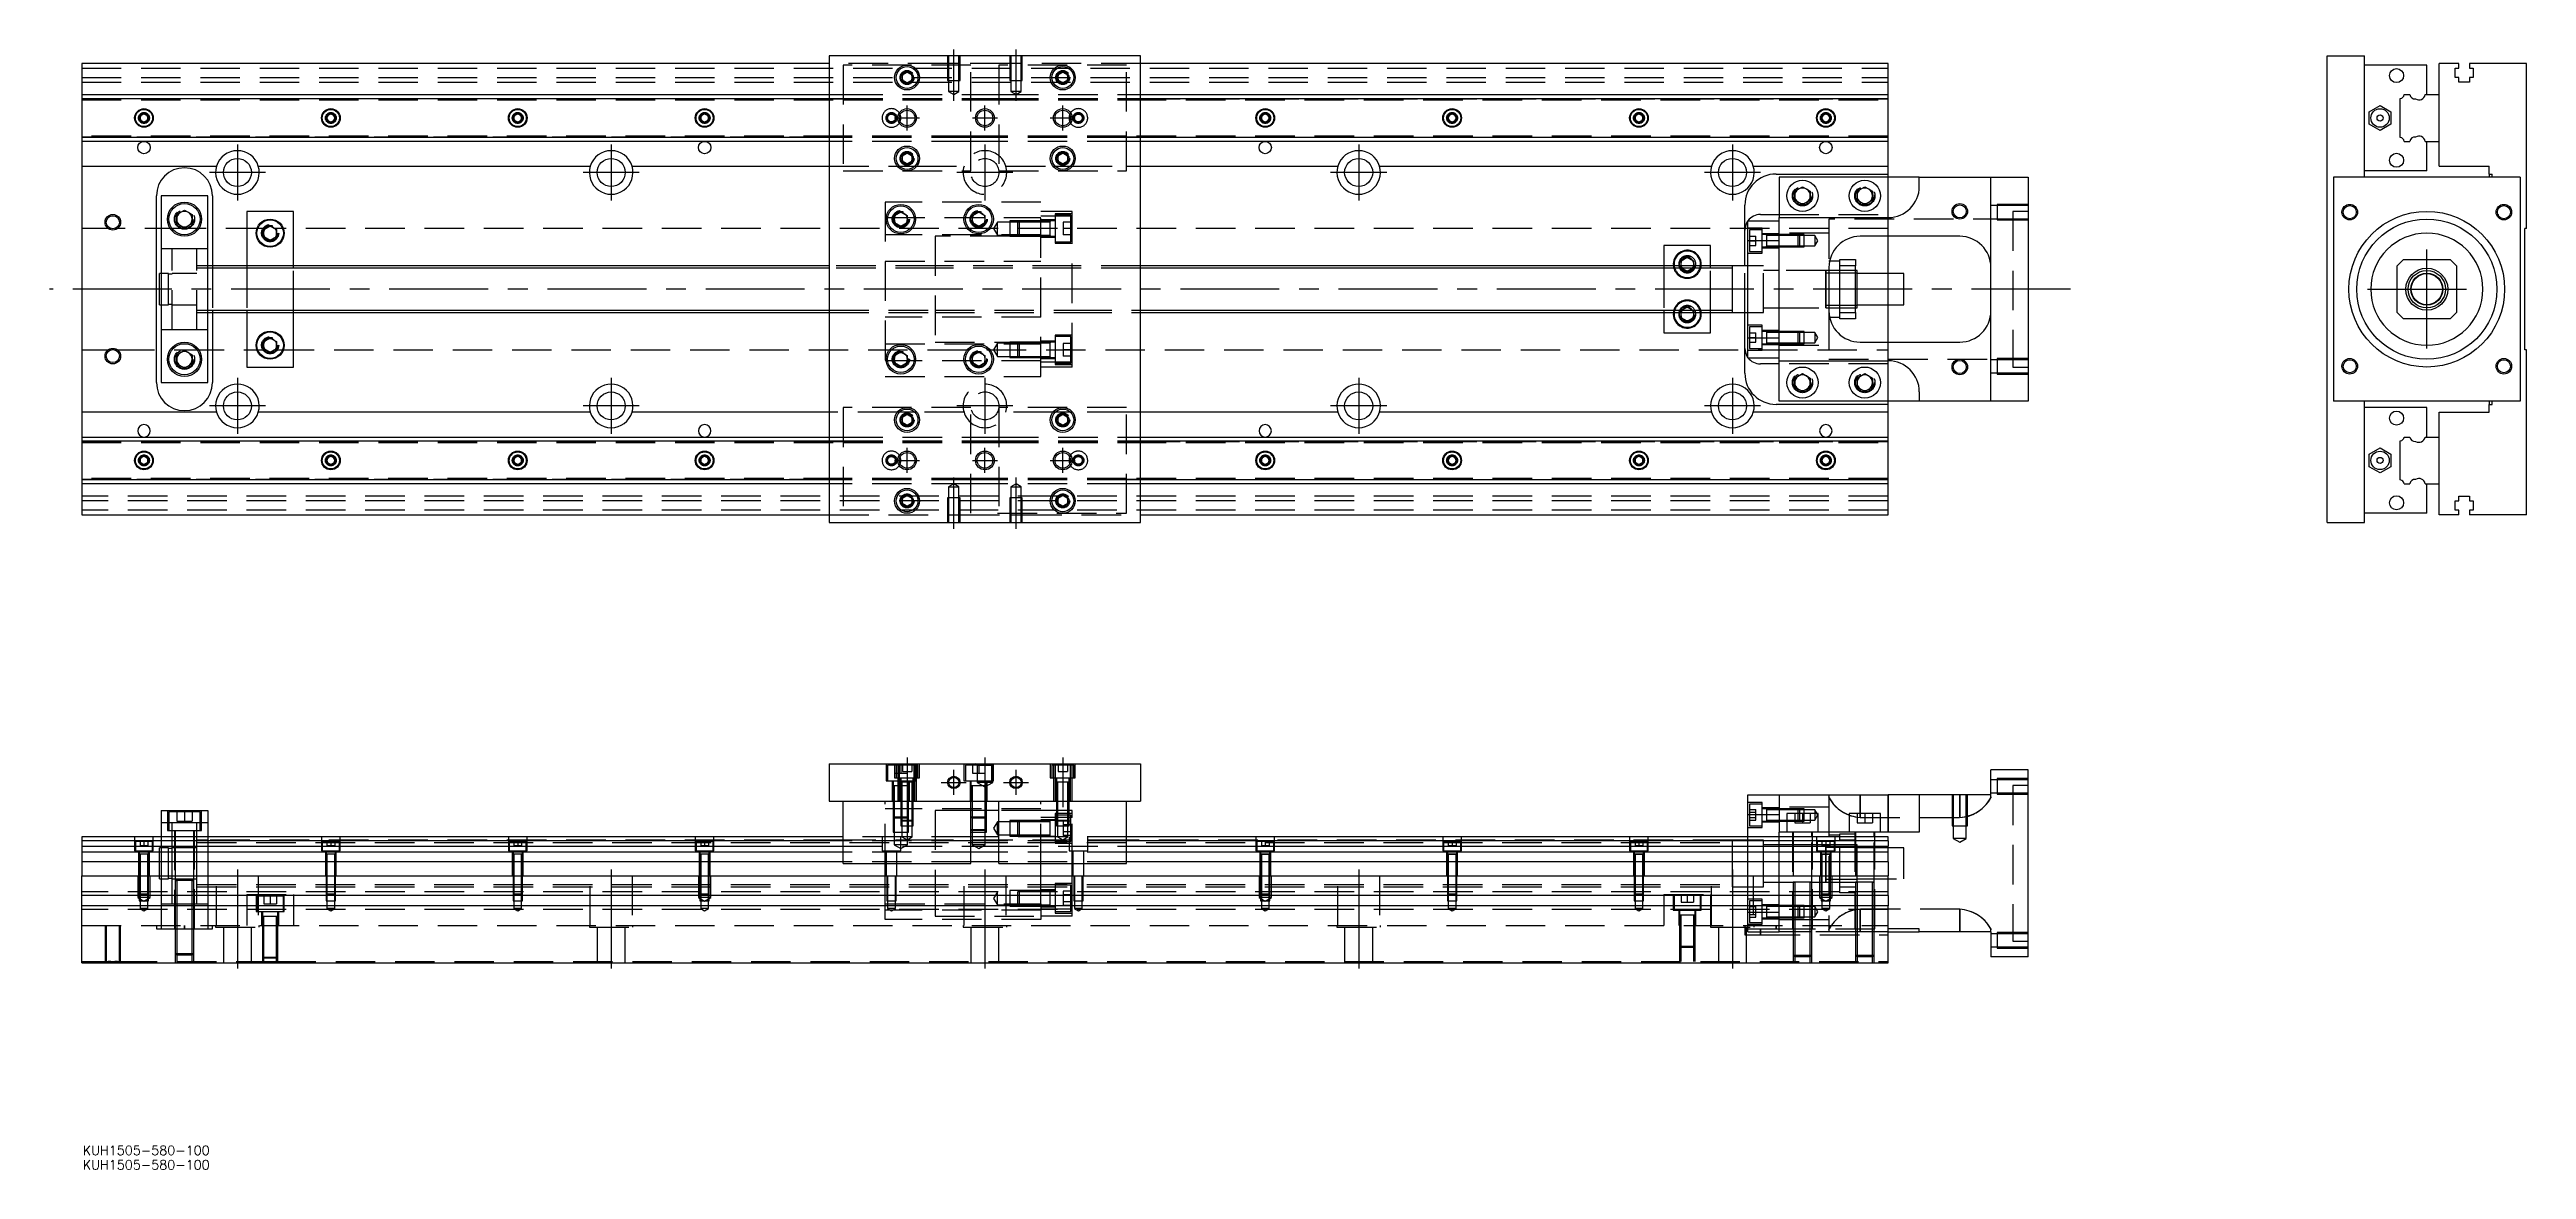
# Model space of a CAD drawing. Extents: x -10 to 785, y -283 to 77.
import ezdxf

# ---------------------------------------------------------------- set-up
doc = ezdxf.new("R2010")
doc.units = 0
doc.linetypes.add('CENTER', pattern=[50.8, 31.75, -6.35, 6.35, -6.35])
doc.linetypes.add('DASHED', pattern=[19.05, 12.7, -6.35])
doc.layers.get('0').update_dxf_attribs({"linetype": 'CONTINUOUS'})
doc.layers.add('CENTER', color=1, linetype='CENTER')
doc.styles.get("Standard").update_dxf_attribs({"font": 'txt.shx', "height": 3, "bigfont": 'bigfont.shx'})

# ---------------------------------------------------------------- blocks, each defined once
blk = doc.blocks.new('*U2')
at = {"color": 7, "linetype": 'CONTINUOUS'}
blk.add_text('KUH1505-580-100', height=3, dxfattribs=at).set_placement((0.34, -282.8))
blk = doc.blocks.new('*U3')
at = {"color": 7, "linetype": 'CONTINUOUS'}
blk.add_text('KUH1505-580-100', height=3, dxfattribs=at).set_placement((0.34, -278.18))

msp = doc.modelspace()

# ---------------------------------------------------------------- linework, layer by layer
at = {"color": 7, "linetype": 'CONTINUOUS'}
for p, q in [((240, 72.5), (0, 72.5)), ((0, 72.5), (0, 62.5)), ((240, 75), (240, -75)), ((340, 75), (240, 75)), ((340, -75), (340, 75)), ((580, 72.5), (340, 72.5)), ((580, 62.5), (580, 72.5)), ((720.94, -75), (720.94, 75)), ((720.94, 75), (732.94, 75)), ((732.94, 36), (732.94, 75)), ((752.94, 72), (732.94, 72)), ((752.94, 62.5), (752.94, 72)), ((752.94, 62.5), (752.94, 72)), ((756.94, 62.5), (756.94, 72.5)), ((763.24, 72.5), (756.94, 72.5)), ((763.24, 71), (763.24, 72.5)), ((766.64, 72.5), (766.64, 71)), ((784.94, 72.5), (766.64, 72.5)), ((784.94, 19.5), (784.94, 72.5)), ((263.5, 68.866026), (265, 69.73205)), ((263.5, 67.133974), (263.5, 68.866026)), ((265, 66.26795), (263.5, 67.133974)), ((265, 69.73205), (266.5, 68.866026)), ((266.5, 67.133974), (265, 66.26795)), ((266.5, 68.866026), (266.5, 67.133974)), ((313.5, 68.866026), (315, 69.73205)), ((313.5, 67.133974), (313.5, 68.866026)), ((315, 66.26795), (313.5, 67.133974)), ((315, 69.73205), (316.5, 68.866026)), ((316.5, 67.133974), (315, 66.26795)), ((316.5, 68.866026), (316.5, 67.133974)), ((762.09, 71), (763.24, 71)), ((762.09, 68), (762.09, 71)), ((763.24, 68), (762.09, 68)), ((763.24, 66.5), (763.24, 68)), ((766.64, 66.5), (763.24, 66.5)), ((766.64, 71), (767.79, 71)), ((766.64, 68), (766.64, 66.5)), ((767.79, 68), (766.64, 68)), ((767.79, 71), (767.79, 68)), ((0, 62.5), (240, 62.5)), ((0, 62.5), (0, 61.247728)), ((0, 61.247728), (240, 61.247728)), ((0, 61.247728), (0, 48.752272)), ((18.75, 55.721688), (20, 56.443376)), ((18.75, 54.278312), (18.75, 55.721688)), ((20, 56.443376), (21.25, 55.721688)), ((21.25, 55.721688), (21.25, 54.278312)), ((78.75, 55.721688), (80, 56.443376)), ((78.75, 54.278312), (78.75, 55.721688)), ((80, 56.443376), (81.25, 55.721688)), ((81.25, 55.721688), (81.25, 54.278312)), ((138.75, 55.721688), (140, 56.443376)), ((138.75, 54.278312), (138.75, 55.721688)), ((140, 56.443376), (141.25, 55.721688)), ((141.25, 55.721688), (141.25, 54.278312)), ((198.75, 55.721688), (200, 56.443376)), ((198.75, 54.278312), (198.75, 55.721688)), ((200, 56.443376), (201.25, 55.721688)), ((201.25, 55.721688), (201.25, 54.278312)), ((340, 62.5), (580, 62.5)), ((340, 61.247728), (580, 61.247728)), ((378.75, 55.721688), (380, 56.443376)), ((378.75, 54.278312), (378.75, 55.721688)), ((380, 56.443376), (381.25, 55.721688)), ((381.25, 55.721688), (381.25, 54.278312)), ((438.75, 55.721688), (440, 56.443376)), ((438.75, 54.278312), (438.75, 55.721688)), ((440, 56.443376), (441.25, 55.721688)), ((441.25, 55.721688), (441.25, 54.278312)), ((498.75, 55.721688), (500, 56.443376)), ((498.75, 54.278312), (498.75, 55.721688)), ((500, 56.443376), (501.25, 55.721688)), ((501.25, 55.721688), (501.25, 54.278312)), ((558.75, 55.721688), (560, 56.443376)), ((558.75, 54.278312), (558.75, 55.721688)), ((560, 56.443376), (561.25, 55.721688)), ((561.25, 55.721688), (561.25, 54.278312)), ((580, 61.247728), (580, 62.5)), ((580, 48.752272), (580, 61.247728)), ((734.439999, 57.020726), (737.94, 59.041452)), ((734.44, 52.979274), (734.439999, 57.020726)), ((737.94, 59.041452), (741.439999, 57.020726)), ((741.439999, 57.020726), (741.439999, 52.979274)), ((744.44, 48.752272), (744.44, 61.247728)), ((745.692272, 62.5), (747.46668, 62.5)), ((752.417372, 62.5), (756.94, 62.5)), ((756.94, 47.5), (756.94, 62.5)), ((756.94, 47.5), (756.94, 62.5)), ((240, 48.752272), (0, 48.752272)), ((0, 48.752272), (0, 47.5)), ((20, 53.556624), (18.75, 54.278312)), ((21.25, 54.278312), (20, 53.556624)), ((80, 53.556624), (78.75, 54.278312)), ((81.25, 54.278312), (80, 53.556624)), ((140, 53.556624), (138.75, 54.278312)), ((141.25, 54.278312), (140, 53.556624)), ((200, 53.556624), (198.75, 54.278312)), ((201.25, 54.278312), (200, 53.556624)), ((580, 48.752272), (340, 48.752272)), ((380, 53.556624), (378.75, 54.278312)), ((381.25, 54.278312), (380, 53.556624)), ((440, 53.556624), (438.75, 54.278312)), ((441.25, 54.278312), (440, 53.556624)), ((500, 53.556624), (498.75, 54.278312)), ((501.25, 54.278312), (500, 53.556624)), ((560, 53.556624), (558.75, 54.278312)), ((561.25, 54.278312), (560, 53.556624)), ((580, 47.5), (580, 48.752272)), ((737.94, 50.958548), (734.44, 52.979274)), ((741.439999, 52.979274), (737.94, 50.958548)), ((240, 47.5), (0, 47.5)), ((0, 47.5), (0, 39.5)), ((263.5, 42.866026), (265, 43.73205)), ((263.5, 41.133974), (263.5, 42.866026)), ((265, 40.26795), (263.5, 41.133974)), ((265, 43.73205), (266.5, 42.866026)), ((266.5, 41.133974), (265, 40.26795)), ((266.5, 42.866026), (266.5, 41.133974)), ((313.5, 42.866026), (315, 43.73205)), ((313.5, 41.133974), (313.5, 42.866026)), ((315, 40.26795), (313.5, 41.133974)), ((315, 43.73205), (316.5, 42.866026)), ((316.5, 41.133974), (315, 40.26795)), ((316.5, 42.866026), (316.5, 41.133974)), ((580, 47.5), (340, 47.5)), ((580, 39.5), (580, 47.5)), ((745.692272, 47.5), (747.46668, 47.5)), ((752.417372, 47.5), (756.94, 47.5)), ((752.94, 38), (752.94, 47.5)), ((752.94, 38), (752.94, 47.5)), ((756.94, 39.5), (756.94, 47.5)), ((0, 39.5), (43.291796, 39.5)), ((0, 39.5), (0, -39.5)), ((56.708204, 39.5), (163.291796, 39.5)), ((176.708204, 39.5), (240, 39.5)), ((340, 39.5), (403.291796, 39.5)), ((416.708204, 39.5), (523.291796, 39.5)), ((536.708204, 39.5), (580, 39.5)), ((544, 37), (580, 37)), ((545, 36), (545, 23)), ((590, 36), (545, 36)), ((550, 31.443376), (552.5, 32.886752)), ((552.5, 32.886752), (555, 31.443376)), ((570, 31.443376), (572.5, 32.886752)), ((572.5, 32.886752), (575, 31.443376)), ((580, 37), (580, 39.5)), ((580, 36), (580, 37)), ((590, 33), (590, 36)), ((590, 36), (613, 36)), ((613, -36), (613, 36)), ((613, 36), (625, 36)), ((625, 36), (625, -36)), ((722.94, 36), (722.94, -36)), ((782.94, 36), (722.94, 36)), ((752.94, 38), (732.94, 38)), ((756.94, 39.5), (772.94, 39.5)), ((772.94, 37), (772.94, 39.5)), ((772.94, 37), (773.94, 37)), ((772.94, 37), (772.94, 36)), ((773.94, 36), (773.94, 37)), ((782.94, 36), (782.94, -36)), ((24, -30), (24, 30)), ((25.5, 30), (25.5, -30)), ((40.5, 30), (25.5, 30)), ((30.5, 23.943376), (33, 25.386752)), ((30.5, 21.056624), (30.5, 23.943376)), ((33, 25.386752), (35.5, 23.943376)), ((35.5, 23.943376), (35.5, 21.056624)), ((40.5, -30), (40.5, 30)), ((42, 30), (42, 7.5)), ((68, 25), (53, 25)), ((53, 25), (53, 7.5)), ((68, 7.5), (68, 25)), ((261, 23.6547), (263, 24.809402)), ((263, 24.809402), (265, 23.6547)), ((286, 23.6547), (288, 24.809402)), ((288, 24.809402), (290, 23.6547)), ((534, 7.5), (534, 27)), ((539, 24), (545, 24)), ((550, 28.556624), (550, 31.443376)), ((552.5, 27.113248), (550, 28.556624)), ((555, 28.556624), (552.5, 27.113248)), ((555, 31.443376), (555, 28.556624)), ((570, 28.556624), (570, 31.443376)), ((572.5, 27.113248), (570, 28.556624)), ((575, 28.556624), (572.5, 27.113248)), ((575, 31.443376), (575, 28.556624)), ((775.72675, 24), (775.94, 24)), ((775.94, 23.586018), (775.94, 24)), ((33, 19.613248), (30.5, 21.056624)), ((35.5, 21.056624), (33, 19.613248)), ((58.5, 19.1547), (60.5, 20.309402)), ((58.5, 16.8453), (58.5, 19.1547)), ((60.5, 15.690598), (58.5, 16.8453)), ((60.5, 20.309402), (62.5, 19.1547)), ((62.5, 16.8453), (60.5, 15.690598)), ((62.5, 19.1547), (62.5, 16.8453)), ((261, 21.3453), (261, 23.6547)), ((263, 20.190598), (261, 21.3453)), ((265, 21.3453), (263, 20.190598)), ((265, 23.6547), (265, 21.3453)), ((286, 21.3453), (286, 23.6547)), ((288, 20.190598), (286, 21.3453)), ((290, 21.3453), (288, 20.190598)), ((290, 23.6547), (290, 21.3453)), ((535, 22), (545, 22)), ((535, 15.652476), (535, 22)), ((545, 15.652476), (545, 23)), ((545, 23), (580, 23)), ((603, 17), (571, 17)), ((580, 5), (580, 17)), ((784.94, 19.5), (784.44, 19.5)), ((784.44, -19.5), (784.44, 19.5)), ((523, 14), (508, 14)), ((508, 14), (508, 7.5)), ((513.5, 9.1547), (515.5, 10.309402)), ((513.5, 7.5), (513.5, 9.1547)), ((515.5, 10.309402), (517.5, 9.1547)), ((517.5, 9.1547), (517.5, 7.5)), ((523, 7.5), (523, 14)), ((535, 15.652476), (545, 15.652476)), ((535, -15.652476), (535, 15.652476)), ((545, -15.652476), (545, 15.652476)), ((545, -15.652476), (545, 15.652476)), ((564.5, 9), (561.202042, 9)), ((564.5, 9.5), (569.5, 9.5)), ((564.5, 7.5), (564.5, 9.5)), ((569.5, 9.5), (569.5, 7.5)), ((745.44, 9.5), (743.44, 7.5)), ((745.44, 9.5), (760.44, 9.5)), ((762.44, 7.5), (760.44, 9.5)), ((25, -5), (25, 5)), ((25.5, 5), (25, 5)), ((240, 7.5), (40.5, 7.5)), ((530, 7.5), (340, 7.5)), ((530, 7.5), (529.995, 7.5)), ((530, -7.500006), (530, 7.500006)), ((530, 6.75), (530, 7.500006)), ((530, 6.951128), (530, 7.5)), ((535, 7.5), (530, 7.5)), ((530.005, 7.5), (530, 7.5)), ((530, -6.951128), (530, 6.951128)), ((530, -6.75), (530, 6.75)), ((561, 7), (561, -7)), ((564.5, 5.125), (561, 5.125)), ((569.5, 7.5), (564.5, 7.5)), ((564.5, -7.5), (564.5, 7.5)), ((569.5, 5.125), (564.5, 5.125)), ((569.5, -7.5), (569.5, 7.5)), ((570, 6), (569.5, 6)), ((570, 5.125), (569.5, 5.125)), ((570, -6), (570, 6)), ((585, 5), (570, 5)), ((585, -5), (585, 5)), ((743.44, -7.5), (743.44, 7.5)), ((762.44, 7.5), (762.44, -7.5)), ((25, -5), (25.5, -5)), ((40.5, -7.5), (240, -7.5)), ((42, -7.5), (42, -30)), ((53, -7.5), (53, -25)), ((68, -25), (68, -7.5)), ((340, -7.5), (530, -7.5)), ((508, -7.5), (508, -14)), ((513.5, -9.1547), (513.5, -7.5)), ((517.5, -7.5), (517.5, -9.1547)), ((523, -14), (523, -7.5)), ((529.995, -7.5), (530, -7.5)), ((530, -7.500006), (530, -6.75)), ((530, -7.5), (530, -6.951128)), ((530, -7.5), (535, -7.5)), ((530, -7.5), (530.005, -7.5)), ((534, -27), (534, -7.5)), ((561, -5.125), (564.5, -5.125)), ((564.5, -5.125), (569.5, -5.125)), ((564.5, -7.5), (569.5, -7.5)), ((564.5, -9.5), (564.5, -7.5)), ((569.5, -5.125), (570, -5.125)), ((569.5, -6), (570, -6)), ((569.5, -7.5), (569.5, -9.5)), ((570, -5), (585, -5)), ((580, -17), (580, -5)), ((743.44, -7.5), (745.44, -9.5)), ((760.44, -9.5), (762.44, -7.5)), ((58.5, -16.8453), (60.5, -15.690598)), ((60.5, -15.690598), (62.5, -16.8453)), ((508, -14), (523, -14)), ((515.5, -10.309402), (513.5, -9.1547)), ((517.5, -9.1547), (515.5, -10.309402)), ((535, -15.652476), (545, -15.652476)), ((535, -22), (535, -15.652476)), ((545, -23), (545, -15.652476)), ((561.202042, -9), (564.5, -9)), ((569.5, -9.5), (564.5, -9.5)), ((760.44, -9.5), (745.44, -9.5)), ((30.5, -21.056624), (33, -19.613248)), ((30.5, -23.943376), (30.5, -21.056624)), ((33, -19.613248), (35.5, -21.056624)), ((35.5, -21.056624), (35.5, -23.943376)), ((58.5, -19.1547), (58.5, -16.8453)), ((60.5, -20.309402), (58.5, -19.1547)), ((62.5, -19.1547), (60.5, -20.309402)), ((62.5, -16.8453), (62.5, -19.1547)), ((261, -21.3453), (263, -20.190598)), ((261, -23.6547), (261, -21.3453)), ((263, -24.809402), (261, -23.6547)), ((263, -20.190598), (265, -21.3453)), ((265, -23.6547), (263, -24.809402)), ((265, -21.3453), (265, -23.6547)), ((286, -21.3453), (288, -20.190598)), ((286, -23.6547), (286, -21.3453)), ((288, -24.809402), (286, -23.6547)), ((288, -20.190598), (290, -21.3453)), ((290, -23.6547), (288, -24.809402)), ((290, -21.3453), (290, -23.6547)), ((535, -22), (545, -22)), ((545, -23), (580, -23)), ((545, -36), (545, -23)), ((571, -17), (603, -17)), ((784.94, -19.5), (784.44, -19.5)), ((784.94, -72.5), (784.94, -19.5)), ((25.5, -30), (40.5, -30)), ((33, -25.386752), (30.5, -23.943376)), ((35.5, -23.943376), (33, -25.386752)), ((53, -25), (68, -25)), ((545, -24), (539, -24)), ((550, -28.556624), (552.5, -27.113248)), ((550, -31.443376), (550, -28.556624)), ((552.5, -32.886752), (550, -31.443376)), ((552.5, -27.113248), (555, -28.556624)), ((555, -31.443376), (552.5, -32.886752)), ((555, -28.556624), (555, -31.443376)), ((570, -28.556624), (572.5, -27.113248)), ((570, -31.443376), (570, -28.556624)), ((572.5, -32.886752), (570, -31.443376)), ((572.5, -27.113248), (575, -28.556624)), ((575, -31.443376), (572.5, -32.886752)), ((575, -28.556624), (575, -31.443376)), ((43.291796, -39.5), (0, -39.5)), ((0, -39.5), (0, -47.5)), ((163.291796, -39.5), (56.708204, -39.5)), ((240, -39.5), (176.708204, -39.5)), ((403.291796, -39.5), (340, -39.5)), ((523.291796, -39.5), (416.708204, -39.5)), ((580, -39.5), (536.708204, -39.5)), ((580, -37), (544, -37)), ((590, -36), (545, -36)), ((580, -37), (580, -36)), ((580, -39.5), (580, -37)), ((580, -47.5), (580, -39.5)), ((590, -33), (590, -36)), ((613, -36), (590, -36)), ((625, -36), (613, -36)), ((782.94, -36), (722.94, -36)), ((732.94, -75), (732.94, -36)), ((752.94, -38), (732.94, -38)), ((752.94, -47.5), (752.94, -38)), ((756.94, -39.5), (772.94, -39.5)), ((756.94, -47.5), (756.94, -39.5)), ((772.94, -36), (772.94, -37)), ((772.94, -37), (773.94, -37)), ((772.94, -39.5), (772.94, -37)), ((773.94, -37), (773.94, -36)), ((0, -47.5), (240, -47.5)), ((0, -47.5), (0, -48.752272)), ((263.5, -41.133974), (265, -40.26795)), ((263.5, -42.866026), (263.5, -41.133974)), ((265, -43.73205), (263.5, -42.866026)), ((265, -40.26795), (266.5, -41.133974)), ((266.5, -42.866026), (265, -43.73205)), ((266.5, -41.133974), (266.5, -42.866026)), ((313.5, -41.133974), (315, -40.26795)), ((313.5, -42.866026), (313.5, -41.133974)), ((315, -43.73205), (313.5, -42.866026)), ((315, -40.26795), (316.5, -41.133974)), ((316.5, -42.866026), (315, -43.73205)), ((316.5, -41.133974), (316.5, -42.866026)), ((340, -47.5), (580, -47.5)), ((580, -48.752272), (580, -47.5)), ((745.692272, -47.5), (747.46668, -47.5)), ((752.417372, -47.5), (756.94, -47.5)), ((756.94, -62.5), (756.94, -47.5)), ((756.94, -62.5), (756.94, -47.5)), ((0, -48.752272), (240, -48.752272)), ((0, -48.752272), (0, -61.247728)), ((18.75, -54.278312), (20, -53.556624)), ((18.75, -55.721688), (18.75, -54.278312)), ((20, -53.556624), (21.25, -54.278312)), ((21.25, -54.278312), (21.25, -55.721688)), ((78.75, -54.278312), (80, -53.556624)), ((78.75, -55.721688), (78.75, -54.278312)), ((80, -53.556624), (81.25, -54.278312)), ((81.25, -54.278312), (81.25, -55.721688)), ((138.75, -54.278312), (140, -53.556624)), ((138.75, -55.721688), (138.75, -54.278312)), ((140, -53.556624), (141.25, -54.278312)), ((141.25, -54.278312), (141.25, -55.721688)), ((198.75, -54.278312), (200, -53.556624)), ((198.75, -55.721688), (198.75, -54.278312)), ((200, -53.556624), (201.25, -54.278312)), ((201.25, -54.278312), (201.25, -55.721688)), ((340, -48.752272), (580, -48.752272)), ((378.75, -54.278312), (380, -53.556624)), ((378.75, -55.721688), (378.75, -54.278312)), ((380, -53.556624), (381.25, -54.278312)), ((381.25, -54.278312), (381.25, -55.721688)), ((438.75, -54.278312), (440, -53.556624)), ((438.75, -55.721688), (438.75, -54.278312)), ((440, -53.556624), (441.25, -54.278312)), ((441.25, -54.278312), (441.25, -55.721688)), ((498.75, -54.278312), (500, -53.556624)), ((498.75, -55.721688), (498.75, -54.278312)), ((500, -53.556624), (501.25, -54.278312)), ((501.25, -54.278312), (501.25, -55.721688)), ((558.75, -54.278312), (560, -53.556624)), ((558.75, -55.721688), (558.75, -54.278312)), ((560, -53.556624), (561.25, -54.278312)), ((561.25, -54.278312), (561.25, -55.721688)), ((580, -61.247728), (580, -48.752272)), ((734.439999, -52.979274), (737.94, -50.958548)), ((734.44, -57.020726), (734.439999, -52.979274)), ((737.94, -50.958548), (741.439999, -52.979274)), ((741.439999, -52.979274), (741.439999, -57.020726)), ((744.44, -61.247728), (744.44, -48.752272)), ((240, -61.247728), (0, -61.247728)), ((0, -61.247728), (0, -62.5)), ((240, -62.5), (0, -62.5)), ((0, -62.5), (0, -72.5)), ((20, -56.443376), (18.75, -55.721688)), ((21.25, -55.721688), (20, -56.443376)), ((80, -56.443376), (78.75, -55.721688)), ((81.25, -55.721688), (80, -56.443376)), ((140, -56.443376), (138.75, -55.721688)), ((141.25, -55.721688), (140, -56.443376)), ((200, -56.443376), (198.75, -55.721688)), ((201.25, -55.721688), (200, -56.443376)), ((580, -61.247728), (340, -61.247728)), ((580, -62.5), (340, -62.5)), ((380, -56.443376), (378.75, -55.721688)), ((381.25, -55.721688), (380, -56.443376)), ((440, -56.443376), (438.75, -55.721688)), ((441.25, -55.721688), (440, -56.443376)), ((500, -56.443376), (498.75, -55.721688)), ((501.25, -55.721688), (500, -56.443376)), ((560, -56.443376), (558.75, -55.721688)), ((561.25, -55.721688), (560, -56.443376)), ((580, -62.5), (580, -61.247728)), ((580, -72.5), (580, -62.5)), ((737.94, -59.041452), (734.44, -57.020726)), ((741.439999, -57.020726), (737.94, -59.041452)), ((745.692272, -62.5), (747.46668, -62.5)), ((752.417372, -62.5), (756.94, -62.5)), ((752.94, -72), (752.94, -62.5)), ((756.94, -72.5), (756.94, -62.5)), ((263.5, -67.133974), (265, -66.26795)), ((263.5, -68.866026), (263.5, -67.133974)), ((265, -69.73205), (263.5, -68.866026)), ((265, -66.26795), (266.5, -67.133974)), ((266.5, -68.866026), (265, -69.73205)), ((266.5, -67.133974), (266.5, -68.866026)), ((313.5, -67.133974), (315, -66.26795)), ((313.5, -68.866026), (313.5, -67.133974)), ((315, -69.73205), (313.5, -68.866026)), ((315, -66.26795), (316.5, -67.133974)), ((316.5, -68.866026), (315, -69.73205)), ((316.5, -67.133974), (316.5, -68.866026)), ((762.09, -71), (762.09, -68)), ((762.09, -68), (763.24, -68)), ((763.24, -71), (762.09, -71)), ((763.24, -68), (763.24, -66.5)), ((763.24, -66.5), (766.64, -66.5)), ((763.24, -72.5), (763.24, -71)), ((766.64, -66.5), (766.64, -68)), ((766.64, -68), (767.79, -68)), ((767.79, -71), (766.64, -71)), ((766.64, -71), (766.64, -72.5)), ((767.79, -68), (767.79, -71)), ((0, -72.5), (240, -72.5)), ((240, -75), (340, -75)), ((340, -72.5), (580, -72.5)), ((720.94, -75), (732.94, -75)), ((752.94, -72), (732.94, -72)), ((763.24, -72.5), (756.94, -72.5)), ((784.94, -72.5), (766.64, -72.5)), ((240, -152.45), (340, -152.45)), ((240, -152.45), (240, -164.45)), ((340, -152.45), (340, -164.45)), ((625, -154.45), (613, -154.45)), ((613, -162.45), (613, -154.45)), ((625, -214.45), (625, -154.45)), ((240, -164.45), (340, -164.45)), ((244.5, -184.45), (244.5, -164.45)), ((285.5, -184.45), (285.5, -164.45)), ((294.5, -184.45), (294.5, -164.45)), ((335.5, -184.45), (335.5, -164.45)), ((535, -162.45), (545, -162.45)), ((535, -168.797524), (535, -162.45)), ((545, -162.45), (545, -174.45)), ((545, -162.45), (580, -162.45)), ((580, -174.45), (580, -162.45)), ((590, -162.45), (580, -162.45)), ((613, -162.45), (590, -162.45)), ((590, -162.45), (590, -174.45)), ((25.5, -167.45), (25.5, -175.95)), ((25.5, -167.45), (40.5, -167.45)), ((40.5, -167.45), (40.5, -175.95)), ((535, -175.95), (535, -168.797524)), ((535, -168.797524), (545, -168.797524)), ((545, -175.95), (545, -174.45)), ((590, -174.45), (545, -174.45)), ((557.5, -168.45), (547.5, -168.45)), ((547.5, -168.45), (547.5, -174.45)), ((557.5, -174.45), (557.5, -168.45)), ((577.5, -168.45), (567.5, -168.45)), ((567.5, -168.45), (567.5, -174.45)), ((577.5, -174.45), (577.5, -168.45)), ((244.5, -175.95), (0, -175.95)), ((0, -175.95), (0, -177.202272)), ((0, -177.202272), (0, -178.97668)), ((244.5, -177.202272), (0, -177.202272)), ((0, -178.97668), (244.5, -178.97668)), ((0, -178.97668), (0, -180.873076)), ((244.5, -180.873076), (0, -180.873076)), ((0, -180.873076), (0, -183.927372)), ((294.5, -175.95), (285.5, -175.95)), ((294.5, -177.202272), (285.5, -177.202272)), ((285.5, -178.97668), (294.5, -178.97668)), ((294.5, -180.873076), (285.5, -180.873076)), ((580, -175.95), (335.5, -175.95)), ((580, -177.202272), (335.5, -177.202272)), ((335.5, -178.97668), (580, -178.97668)), ((580, -180.873076), (335.5, -180.873076)), ((530, -184.249932), (530, -176.949994)), ((560, -184.45), (560, -178.449994)), ((560, -190.450006), (560, -178.449994)), ((560, -179.325), (560, -180.45)), ((561, -179.325), (560, -179.325)), ((560, -180.45), (560, -181.449788)), ((562.75, -179.325), (561, -179.325)), ((564.5, -179.325), (562.75, -179.325)), ((569.5, -179.325), (564.5, -179.325)), ((570, -179.325), (569.5, -179.325)), ((580, -177.202272), (580, -175.95)), ((580, -177.202272), (580, -178.97668)), ((580, -180.873076), (580, -178.97668)), ((580, -183.927372), (580, -180.873076)), ((244.5, -183.927372), (0, -183.927372)), ((0, -183.927372), (0, -188.45)), ((0, -194.75), (0, -188.45)), ((0, -188.45), (580, -188.45)), ((244.5, -184.45), (285.5, -184.45)), ((294.5, -183.927372), (285.5, -183.927372)), ((294.5, -184.45), (335.5, -184.45)), ((580, -183.927372), (335.5, -183.927372)), ((530, -188.45), (530, -184.249932)), ((530, -191.950006), (530, -188.45)), ((560, -189.575), (570, -189.575)), ((580, -183.927372), (580, -188.45)), ((580, -194.75), (580, -188.45)), ((580, -194.75), (0, -194.75)), ((0, -198.15), (0, -194.75)), ((0, -216.45), (0, -198.15)), ((580, -198.15), (0, -198.15)), ((580, -194.75), (580, -198.15)), ((580, -216.45), (580, -198.15)), ((590, -205.45), (580, -205.45)), ((580, -206.45), (590, -206.45)), ((590, -206.45), (590, -205.45)), ((613, -206.45), (590, -206.45)), ((613, -206.45), (613, -214.45)), ((625, -214.45), (613, -214.45)), ((0, -216.45), (580, -216.45))]:
    msp.add_line(p, q, dxfattribs=at)
at = {"color": 3, "linetype": 'DASHED'}
for p, q in [((278.000006, 72.5), (240, 72.5)), ((285.5, 72), (244.5, 72)), ((244.5, 72), (244.5, 38)), ((278.000006, 75), (278.000006, 67)), ((281.999994, 72.5), (278.000006, 72.5)), ((278.35, 75), (278.35, 67)), ((281.65, 67), (281.65, 75)), ((281.999994, 67), (281.999994, 75)), ((298.000006, 72.5), (281.999994, 72.5)), ((285.5, 38), (285.5, 72)), ((294.5, 72), (294.5, 38)), ((335.5, 72), (294.5, 72)), ((298.000006, 75), (298.000006, 67)), ((301.999994, 72.5), (298.000006, 72.5)), ((298.35, 75), (298.35, 67)), ((301.65, 67), (301.65, 75)), ((301.999994, 67), (301.999994, 75)), ((340, 72.5), (301.999994, 72.5)), ((335.5, 38), (335.5, 72)), ((0, 71), (580, 71)), ((0, 68), (580, 68)), ((0, 66.5), (580, 66.5)), ((266.973226, 68.326156), (267, 68)), ((278.000006, 67), (281.999994, 67)), ((278.35, 67), (278.35, 63.5)), ((281.65, 63.5), (281.65, 67)), ((298.000006, 67), (301.999994, 67)), ((298.35, 67), (298.35, 63.5)), ((301.65, 63.5), (301.65, 67)), ((316.973226, 68.326156), (317, 68)), ((0, 61.1147), (240, 61.1147)), ((0, 61.1), (244.5, 61.1)), ((0, 60.8), (244.5, 60.8)), ((240, 62.5), (244.5, 62.5)), ((240, 61.247728), (244.5, 61.247728)), ((240, 61.1147), (244.5, 61.1147)), ((244.5, 62.5), (285.5, 62.5)), ((244.5, 61.247728), (285.5, 61.247728)), ((244.5, 61.1147), (285.5, 61.1147)), ((244.5, 61.1), (285.5, 61.1)), ((244.5, 60.8), (285.5, 60.8)), ((281.65, 63.5), (278.35, 63.5)), ((278.35, 63.5), (280, 62.547372)), ((280, 62.547372), (281.65, 63.5)), ((285.5, 62.5), (294.5, 62.5)), ((285.5, 61.247728), (294.5, 61.247728)), ((285.5, 61.1147), (294.5, 61.1147)), ((285.5, 61.1), (294.5, 61.1)), ((285.5, 60.8), (294.5, 60.8)), ((294.5, 62.5), (335.5, 62.5)), ((294.5, 61.247728), (335.5, 61.247728)), ((294.5, 61.1147), (335.5, 61.1147)), ((294.5, 61.1), (335.5, 61.1)), ((294.5, 60.8), (335.5, 60.8)), ((301.65, 63.5), (298.35, 63.5)), ((298.35, 63.5), (300, 62.547372)), ((300, 62.547372), (301.65, 63.5)), ((335.5, 62.5), (340, 62.5)), ((335.5, 61.247728), (340, 61.247728)), ((335.5, 61.1147), (340, 61.1147)), ((335.5, 61.1), (580, 61.1)), ((335.5, 60.8), (580, 60.8)), ((340, 61.1147), (580, 61.1147)), ((244.5, 49.2), (0, 49.2)), ((244.5, 48.9), (0, 48.9)), ((240, 48.8853), (0, 48.8853)), ((21.477374, 55.25955), (21.5, 55)), ((81.477374, 55.25955), (81.5, 55)), ((141.477374, 55.25955), (141.5, 55)), ((201.477374, 55.25955), (201.5, 55)), ((244.5, 48.8853), (240, 48.8853)), ((244.5, 48.752272), (240, 48.752272)), ((285.5, 49.2), (244.5, 49.2)), ((285.5, 48.9), (244.5, 48.9)), ((285.5, 48.8853), (244.5, 48.8853)), ((285.5, 48.752272), (244.5, 48.752272)), ((294.5, 49.2), (285.5, 49.2)), ((294.5, 48.9), (285.5, 48.9)), ((294.5, 48.8853), (285.5, 48.8853)), ((294.5, 48.752272), (285.5, 48.752272)), ((335.5, 49.2), (294.5, 49.2)), ((335.5, 48.9), (294.5, 48.9)), ((335.5, 48.8853), (294.5, 48.8853)), ((335.5, 48.752272), (294.5, 48.752272)), ((580, 49.2), (335.5, 49.2)), ((580, 48.9), (335.5, 48.9)), ((340, 48.8853), (335.5, 48.8853)), ((340, 48.752272), (335.5, 48.752272)), ((580, 48.8853), (340, 48.8853)), ((378.5, 55), (378.52041, 55.24661)), ((438.5, 55), (438.52041, 55.24661)), ((498.5, 55), (498.52041, 55.24661)), ((558.5, 55), (558.52041, 55.24661)), ((244.5, 47.5), (240, 47.5)), ((285.5, 47.5), (244.5, 47.5)), ((263, 42), (263.030168, 42.346066)), ((294.5, 47.5), (285.5, 47.5)), ((335.5, 47.5), (294.5, 47.5)), ((316.973226, 42.326156), (317, 42)), ((340, 47.5), (335.5, 47.5)), ((240, 39.5), (261.877502, 39.5)), ((244.5, 38), (285.5, 38)), ((261.877502, 39.5), (262.55051, 39.5)), ((262.55051, 39.5), (267.44949, 39.5)), ((267.44949, 39.5), (268.122498, 39.5)), ((268.122498, 39.5), (283.291796, 39.5)), ((294.5, 38), (335.5, 38)), ((296.708204, 39.5), (311.877502, 39.5)), ((311.877502, 39.5), (312.55051, 39.5)), ((312.55051, 39.5), (317.44949, 39.5)), ((317.44949, 39.5), (318.122498, 39.5)), ((318.122498, 39.5), (335.5, 39.5)), ((335.5, 39.5), (340, 39.5)), ((580, 24), (580, 36)), ((258, 28), (258, -28)), ((308, 28), (258, 28)), ((308, -28), (308, 28)), ((318, 25), (308, 25)), ((312.6, 24.235572), (312.6, 14.735572)), ((318, 24.235572), (312.6, 24.235572)), ((318, 23.49468), (318, 25)), ((545, 24), (580, 24)), ((549.5, 30), (549.520026, 30.346056)), ((575.477798, 30.364306), (575.5, 30)), ((580, 23), (580, 24)), ((615, 26.848738), (613, 26.848738)), ((615, 27.248732), (615, 22.248742)), ((625, 27.248732), (615, 27.248732)), ((625, 26.848738), (615, 26.848738)), ((620, 25), (620, -25)), ((625, 25), (620, 25)), ((9.359688, 19.5), (0, 19.5)), ((33, 19.5), (10.640312, 19.5)), ((30, 22.5), (30.020026, 22.846056)), ((59.030306, 19.5), (33, 19.5)), ((58, 18), (58.034018, 18.411016)), ((580, 19.5), (61.969694, 19.5)), ((258, 23), (308, 23)), ((308, 17.5), (258, 17.5)), ((260.5, 22.5), (260.512884, 22.753488)), ((274, 17), (274, -17)), ((298, 17), (274, 17)), ((285.5, 22.5), (285.52689, 22.865682)), ((294, 21.585572), (292.787564, 19.485572)), ((292.787564, 19.485572), (294, 17.385572)), ((294, 17.385572), (294, 21.585572)), ((298, 21.585572), (294, 21.585572)), ((294, 17.385572), (298, 17.385572)), ((298, 21.985566), (298, 16.985576)), ((300.999994, 21.985566), (298, 21.985566)), ((300.6, 21.585572), (298, 21.585572)), ((298, 17.385572), (300.6, 17.385572)), ((300.985572, 17), (298, 17)), ((298, 16.985576), (300.999994, 16.985576)), ((301, 21.985572), (300.6, 21.585572)), ((300.6, 17.385572), (300.6, 21.585572)), ((308, 21.585572), (300.6, 21.585572)), ((300.6, 17.385572), (308, 17.385572)), ((300.6, 17.385572), (301, 16.985572)), ((308, 17), (300.985572, 17)), ((308, 21.985566), (300.999994, 21.985566)), ((300.999994, 16.985576), (308, 16.985576)), ((301, 21.985572), (301, 16.985572)), ((308, 21.985572), (301, 21.985572)), ((301, 16.985572), (308, 16.985572)), ((318, 23.49468), (308, 23.49468)), ((312.6, 22.235572), (308, 22.235572)), ((311.005, 21.985572), (308, 21.985572)), ((311, 21.585572), (308, 21.585572)), ((308, 17.385572), (311, 17.385572)), ((308, 16.985572), (311.005, 16.985572)), ((308, 16.735572), (312.6, 16.735572)), ((312.6, 21.985572), (310.995, 21.985572)), ((310.995, 16.985572), (312.6, 16.985572)), ((311, 16.985566), (311, 21.985576)), ((311, 16.985566), (311, 21.985576)), ((311, 21.585572), (311, 21.985576)), ((311, 21.728174), (311, 21.985572)), ((311, 21.985572), (311, 21.728122)), ((311, 17.24302), (311, 21.728174)), ((311, 17.385572), (311, 21.585572)), ((311, 16.985566), (311, 17.385572)), ((311, 17.243038), (311, 16.985572)), ((311, 16.985572), (311, 17.24302)), ((317.6, 23.735572), (312.6, 23.735572)), ((315.1, 21.485572), (315.1, 19.485572)), ((317.6, 21.485572), (315.1, 21.485572)), ((317.6, 19.485572), (315.1, 19.485572)), ((315.1, 19.485572), (315.1, 17.485572)), ((317.6, 17.485572), (315.1, 17.485572)), ((317.6, 15.235572), (317.6, 23.735572)), ((318, -23.49468), (318, 23.49468)), ((539.5, 19.55635), (535, 19.55635)), ((535.5, 19.05635), (535.5, 12.05635)), ((539.5, 19.05635), (535.5, 19.05635)), ((535.5, 17.05635), (537.5, 17.05635)), ((537.5, 15.55635), (537.5, 17.05635)), ((539.5, 11.55635), (539.5, 19.55635)), ((545, 17.80635), (539.5, 17.80635)), ((540.9, 17.55635), (539.5, 17.55635)), ((540.9, 17.55635), (540.895, 17.55635)), ((540.9, 17.556354), (540.9, 13.556344)), ((540.9, 17.556354), (540.9, 13.556344)), ((540.9, 17.55635), (540.9, 17.339888)), ((540.9, 17.33964), (540.9, 17.55635)), ((540.905, 17.55635), (540.9, 17.55635)), ((545, 17.55635), (540.9, 17.55635)), ((540.9, 17.339888), (540.9, 13.77281)), ((545, 17.20635), (540.9, 17.20635)), ((545, 15.652476), (545, 22)), ((561, 18), (545, 18)), ((551.15, 17.55635), (545, 17.55635)), ((551.150006, 17.556344), (545, 17.556344)), ((551.5, 17.20635), (545, 17.20635)), ((551.15, 13.55635), (551.15, 17.55635)), ((551.5, 17.20635), (551.15, 17.55635)), ((553, 17.556344), (551.150006, 17.556344)), ((551.5, 17.20635), (551.5, 13.90635)), ((553, 17.20635), (551.5, 17.20635)), ((553, 13.556354), (553, 17.556344)), ((556.5, 17.20635), (553, 17.20635)), ((556.5, 17.20635), (556.5, 13.90635)), ((557.452628, 15.55635), (556.5, 17.20635)), ((561, 22.5), (561, 7)), ((620, 22.5), (561, 22.5)), ((580, 17), (580, 23)), ((613, 22.648738), (615, 22.648738)), ((615, 22.648738), (625, 22.648738)), ((615, 22.248742), (625, 22.248742)), ((29, 13), (25.5, 13)), ((29, -13), (29, 13)), ((37, 13), (29, 13)), ((37, -13), (37, 13)), ((40.5, 13), (37, 13)), ((258, 9), (308, 9)), ((312.6, 15.235572), (317.6, 15.235572)), ((312.6, 14.735572), (318, 14.735572)), ((517.983582, 8.286038), (518, 8)), ((535, 11.55635), (539.5, 11.55635)), ((535.5, 15.55635), (537.5, 15.55635)), ((535.5, 14.05635), (537.5, 14.05635)), ((535.5, 12.05635), (539.5, 12.05635)), ((537.5, 14.05635), (537.5, 15.55635)), ((539.5, 13.55635), (540.9, 13.55635)), ((539.5, 13.30635), (545, 13.30635)), ((540.895, 13.55635), (540.9, 13.55635)), ((540.9, 13.90635), (545, 13.90635)), ((540.9, 13.55635), (540.9, 13.773016)), ((540.9, 13.77281), (540.9, 13.55635)), ((540.9, 13.55635), (540.905, 13.55635)), ((540.9, 13.55635), (545, 13.55635)), ((545, 13.90635), (551.5, 13.90635)), ((545, 13.556354), (551.150006, 13.556354)), ((545, 13.55635), (551.15, 13.55635)), ((551.15, 13.55635), (551.5, 13.90635)), ((551.150006, 13.556354), (553, 13.556354)), ((551.5, 13.90635), (553, 13.90635)), ((553, 13.90635), (556.5, 13.90635)), ((556.5, 13.90635), (557.452628, 15.55635)), ((561.202042, 9), (561, 9)), ((27.85, 5), (25.5, 5)), ((27.85, -5), (27.85, 5)), ((29, 4.8), (27.85, 4.8)), ((37, 5), (29, 5)), ((40.5, 7.5), (37, 7.5)), ((40.5, 6.75), (37, 6.75)), ((42, 7.5), (42, 6.75)), ((42, 6.75), (42, -6.75)), ((53, 7.5), (53, 6.75)), ((53, 6.75), (53, -6.75)), ((68, 6.75), (68, 7.5)), ((68, -6.75), (68, 6.75)), ((274, 7.5), (240, 7.5)), ((274, 6.75), (240, 6.75)), ((318, 7.5), (274, 7.5)), ((318, 6.75), (274, 6.75)), ((340, 7.5), (318, 7.5)), ((340, 6.75), (318, 6.75)), ((508, 7.5), (508, 6.75)), ((508, 6.75), (508, -6.75)), ((513.5, 6.8453), (513.5, 7.5)), ((513.665064, 6.75), (513.5, 6.8453)), ((515.5, 5.690598), (513.665064, 6.75)), ((517.334936, 6.75), (515.5, 5.690598)), ((517.5, 6.8453), (517.334936, 6.75)), ((517.5, 7.5), (517.5, 6.8453)), ((523, 6.75), (523, 7.5)), ((523, -6.75), (523, 6.75)), ((534, -7.5), (534, 7.5)), ((540, 7.5), (535, 7.5)), ((540, -7.5), (540, 7.5)), ((545, 6), (540, 6)), ((560, 6), (545, 6)), ((560, 6), (559.995, 6)), ((560, -6.000006), (560, 6.000006)), ((560, 6), (560, -5.999164)), ((561, 6), (560, 6)), ((560.005, 6), (560, 6)), ((561, 5.125), (560, 5.125)), ((564.5, 6), (561, 6)), ((569.5, 6), (564.5, 6)), ((580, -5), (580, 5)), ((25.5, -5), (27.85, -5)), ((27.85, -4.8), (29, -4.8)), ((29, -5), (37, -5)), ((37, -6.75), (40.5, -6.75)), ((37, -7.5), (40.5, -7.5)), ((42, -6.75), (42, -7.5)), ((53, -6.75), (53, -7.5)), ((68, -7.5), (68, -6.75)), ((240, -6.75), (274, -6.75)), ((240, -7.5), (274, -7.5)), ((274, -6.75), (318, -6.75)), ((274, -7.5), (318, -7.5)), ((318, -6.75), (340, -6.75)), ((318, -7.5), (340, -7.5)), ((508, -6.75), (508, -7.5)), ((513, -8), (513.018502, -7.696412)), ((513.5, -6.8453), (513.665064, -6.75)), ((513.5, -7.5), (513.5, -6.8453)), ((513.665064, -6.75), (515.5, -5.690598)), ((515.5, -5.690598), (517.334936, -6.75)), ((517.334936, -6.75), (517.5, -6.8453)), ((517.5, -6.8453), (517.5, -7.5)), ((523, -7.5), (523, -6.75)), ((535, -7.5), (540, -7.5)), ((540, -6), (545, -6)), ((545, -6), (560, -6)), ((559.995, -6), (560, -6)), ((560, -5.125), (561, -5.125)), ((560, -5.999164), (560, -6)), ((560, -6), (561, -6)), ((560, -6), (560.005, -6)), ((561, -6), (564.5, -6)), ((561, -7), (561, -22.5)), ((564.5, -6), (569.5, -6)), ((25.5, -13), (29, -13)), ((29, -13), (37, -13)), ((37, -13), (40.5, -13)), ((308, -9), (258, -9)), ((312.6, -14.735572), (312.6, -24.235572)), ((318, -14.735572), (312.6, -14.735572)), ((317.6, -15.235572), (312.6, -15.235572)), ((317.6, -23.735572), (317.6, -15.235572)), ((539.5, -11.55635), (535, -11.55635)), ((535.5, -12.05635), (535.5, -19.05635)), ((539.5, -12.05635), (535.5, -12.05635)), ((535.5, -14.05635), (537.5, -14.05635)), ((535.5, -15.55635), (537.5, -15.55635)), ((537.5, -15.55635), (537.5, -14.05635)), ((537.5, -17.05635), (537.5, -15.55635)), ((539.5, -19.55635), (539.5, -11.55635)), ((545, -13.30635), (539.5, -13.30635)), ((540.9, -13.55635), (539.5, -13.55635)), ((540.9, -13.55635), (540.895, -13.55635)), ((540.9, -13.556344), (540.9, -17.556354)), ((540.9, -13.55635), (540.9, -13.77281)), ((540.905, -13.55635), (540.9, -13.55635)), ((545, -13.55635), (540.9, -13.55635)), ((540.9, -13.77281), (540.9, -17.339888)), ((545, -13.90635), (540.9, -13.90635)), ((551.15, -13.55635), (545, -13.55635)), ((551.15, -13.556352), (545, -13.556354)), ((551.5, -13.90635), (545, -13.90635)), ((545, -22), (545, -15.652476)), ((551.15, -17.55635), (551.15, -13.55635)), ((551.5, -13.90635), (551.15, -13.55635)), ((553, -13.556354), (551.15, -13.556352)), ((551.5, -13.90635), (551.5, -17.20635)), ((553, -13.90635), (551.5, -13.90635)), ((553, -17.556344), (553, -13.556354)), ((556.5, -13.90635), (553, -13.90635)), ((556.5, -13.90635), (556.5, -17.20635)), ((557.452628, -15.55635), (556.5, -13.90635)), ((556.5, -17.20635), (557.452628, -15.55635)), ((561, -9), (561.202042, -9)), ((0, -19.5), (9.359688, -19.5)), ((10.640312, -19.5), (33, -19.5)), ((30, -22.5), (30.020026, -22.153944)), ((33, -19.5), (59.030306, -19.5)), ((58, -18), (58.034018, -17.588984)), ((61.969694, -19.5), (580, -19.5)), ((258, -17.5), (308, -17.5)), ((308, -23), (258, -23)), ((265.483582, -22.213962), (265.5, -22.5)), ((274, -17), (298, -17)), ((290.483582, -22.213962), (290.5, -22.5)), ((294, -17.385572), (292.787564, -19.485572)), ((292.787564, -19.485572), (294, -21.585572)), ((294, -21.585572), (294, -17.385572)), ((298, -17.385572), (294, -17.385572)), ((294, -21.585572), (298, -21.585572)), ((298, -16.985576), (298, -21.985566)), ((300.999994, -16.985576), (298, -16.985576)), ((298, -17), (300.985572, -17)), ((300.6, -17.385572), (298, -17.385572)), ((298, -21.585572), (300.6, -21.585572)), ((298, -21.985566), (300.999994, -21.985566)), ((301, -16.985572), (300.6, -17.385572)), ((300.6, -21.585572), (300.6, -17.385572)), ((308, -17.385572), (300.6, -17.385572)), ((300.6, -21.585572), (308, -21.585572)), ((300.6, -21.585572), (301, -21.985572)), ((300.985572, -17), (308, -17)), ((308, -16.985576), (300.999994, -16.985576)), ((300.999994, -21.985566), (308, -21.985566)), ((301, -16.985572), (301, -21.985572)), ((308, -16.985572), (301, -16.985572)), ((301, -21.985572), (308, -21.985572)), ((312.6, -16.735572), (308, -16.735572)), ((311.005, -16.985572), (308, -16.985572)), ((311, -17.385572), (308, -17.385572)), ((308, -21.585572), (311, -21.585572)), ((308, -21.985572), (311.005, -21.985572)), ((308, -22.235572), (312.6, -22.235572)), ((318, -23.49468), (308, -23.49468)), ((312.6, -16.985572), (310.995, -16.985572)), ((310.995, -21.985572), (312.6, -21.985572)), ((311, -21.985576), (311, -16.985566)), ((311, -17.385572), (311, -16.985566)), ((311, -17.24297), (311, -16.985572)), ((311, -16.985572), (311, -17.24302)), ((311, -21.728122), (311, -17.24297)), ((311, -21.585572), (311, -17.385572)), ((311, -21.985576), (311, -21.585572)), ((311, -21.728104), (311, -21.985572)), ((311, -21.985572), (311, -21.728122)), ((312.6, -23.735572), (317.6, -23.735572)), ((315.1, -17.485572), (315.1, -19.485572)), ((317.6, -17.485572), (315.1, -17.485572)), ((315.1, -19.485572), (315.1, -21.485572)), ((317.6, -19.485572), (315.1, -19.485572)), ((317.6, -21.485572), (315.1, -21.485572)), ((318, -25), (318, -23.49468)), ((535, -19.55635), (539.5, -19.55635)), ((535.5, -17.05635), (537.5, -17.05635)), ((535.5, -19.05635), (539.5, -19.05635)), ((539.5, -17.55635), (540.9, -17.55635)), ((539.5, -17.80635), (545, -17.80635)), ((540.895, -17.55635), (540.9, -17.55635)), ((540.9, -17.20635), (545, -17.20635)), ((540.9, -17.339888), (540.9, -17.55635)), ((540.9, -17.55635), (540.905, -17.55635)), ((540.9, -17.55635), (545, -17.55635)), ((545, -17.20635), (551.5, -17.20635)), ((545, -17.556344), (551.15, -17.556346)), ((545, -17.55635), (551.15, -17.55635)), ((545, -18), (561, -18)), ((551.15, -17.55635), (551.5, -17.20635)), ((551.15, -17.556346), (553, -17.556344)), ((551.5, -17.20635), (553, -17.20635)), ((553, -17.20635), (556.5, -17.20635)), ((561, -22.5), (620, -22.5)), ((580, -23), (580, -17)), ((580, -24), (580, -23)), ((615, -22.648738), (613, -22.648738)), ((615, -22.248742), (615, -27.248732)), ((625, -22.248742), (615, -22.248742)), ((625, -22.648738), (615, -22.648738)), ((258, -28), (308, -28)), ((318, -25), (308, -25)), ((312.6, -24.235572), (318, -24.235572)), ((580, -24), (545, -24)), ((549.5, -30), (549.520026, -29.653944)), ((569.5, -30), (569.520026, -29.653944)), ((580, -36), (580, -24)), ((613, -26.848738), (615, -26.848738)), ((615, -26.848738), (625, -26.848738)), ((615, -27.248732), (625, -27.248732)), ((620, -25), (625, -25)), ((261.877502, -39.5), (240, -39.5)), ((285.5, -38), (244.5, -38)), ((244.5, -38), (244.5, -72)), ((262.55051, -39.5), (261.877502, -39.5)), ((267.44949, -39.5), (262.55051, -39.5)), ((268.122498, -39.5), (267.44949, -39.5)), ((283.291796, -39.5), (268.122498, -39.5)), ((285.5, -72), (285.5, -38)), ((335.5, -38), (294.5, -38)), ((294.5, -38), (294.5, -72)), ((311.877502, -39.5), (296.708204, -39.5)), ((312.55051, -39.5), (311.877502, -39.5)), ((317.44949, -39.5), (312.55051, -39.5)), ((318.122498, -39.5), (317.44949, -39.5)), ((335.5, -39.5), (318.122498, -39.5)), ((335.5, -72), (335.5, -38)), ((340, -39.5), (335.5, -39.5)), ((240, -47.5), (244.5, -47.5)), ((244.5, -47.5), (285.5, -47.5)), ((263, -42), (263.030168, -41.653934)), ((285.5, -47.5), (294.5, -47.5)), ((294.5, -47.5), (335.5, -47.5)), ((316.973226, -41.673844), (317, -42)), ((335.5, -47.5), (340, -47.5)), ((0, -48.8853), (240, -48.8853)), ((0, -48.9), (244.5, -48.9)), ((0, -49.2), (244.5, -49.2)), ((21.477374, -54.74045), (21.5, -55)), ((78.5, -55), (78.52041, -54.75339)), ((141.477374, -54.74045), (141.5, -55)), ((198.5, -55), (198.52041, -54.75339)), ((240, -48.752272), (244.5, -48.752272)), ((240, -48.8853), (244.5, -48.8853)), ((244.5, -48.752272), (285.5, -48.752272)), ((244.5, -48.8853), (285.5, -48.8853)), ((244.5, -48.9), (285.5, -48.9)), ((244.5, -49.2), (285.5, -49.2)), ((285.5, -48.752272), (294.5, -48.752272)), ((285.5, -48.8853), (294.5, -48.8853)), ((285.5, -48.9), (294.5, -48.9)), ((285.5, -49.2), (294.5, -49.2)), ((294.5, -48.752272), (335.5, -48.752272)), ((294.5, -48.8853), (335.5, -48.8853)), ((294.5, -48.9), (335.5, -48.9)), ((294.5, -49.2), (335.5, -49.2)), ((335.5, -48.752272), (340, -48.752272)), ((335.5, -48.8853), (340, -48.8853)), ((335.5, -48.9), (580, -48.9)), ((335.5, -49.2), (580, -49.2)), ((340, -48.8853), (580, -48.8853)), ((381.477374, -54.74045), (381.5, -55)), ((441.477374, -54.74045), (441.5, -55)), ((501.477374, -54.74045), (501.5, -55)), ((561.477374, -54.74045), (561.5, -55)), ((244.5, -60.8), (0, -60.8)), ((244.5, -61.1), (0, -61.1)), ((240, -61.1147), (0, -61.1147)), ((244.5, -61.1147), (240, -61.1147)), ((244.5, -61.247728), (240, -61.247728)), ((244.5, -62.5), (240, -62.5)), ((285.5, -60.8), (244.5, -60.8)), ((285.5, -61.1), (244.5, -61.1)), ((285.5, -61.1147), (244.5, -61.1147)), ((285.5, -61.247728), (244.5, -61.247728)), ((285.5, -62.5), (244.5, -62.5)), ((280, -62.547372), (278.35, -63.5)), ((278.35, -63.5), (280, -63.5)), ((278.35, -63.5), (278.35, -67)), ((281.65, -63.5), (280, -62.547372)), ((280, -63.5), (281.65, -63.5)), ((281.65, -67), (281.65, -63.5)), ((294.5, -60.8), (285.5, -60.8)), ((294.5, -61.1), (285.5, -61.1)), ((294.5, -61.1147), (285.5, -61.1147)), ((294.5, -61.247728), (285.5, -61.247728)), ((294.5, -62.5), (285.5, -62.5)), ((335.5, -60.8), (294.5, -60.8)), ((335.5, -61.1), (294.5, -61.1)), ((335.5, -61.1147), (294.5, -61.1147)), ((335.5, -61.247728), (294.5, -61.247728)), ((335.5, -62.5), (294.5, -62.5)), ((300, -62.547372), (298.35, -63.5)), ((298.35, -63.5), (300, -63.5)), ((298.35, -63.5), (298.35, -67)), ((301.65, -63.5), (300, -62.547372)), ((300, -63.5), (301.65, -63.5)), ((301.65, -67), (301.65, -63.5)), ((580, -60.8), (335.5, -60.8)), ((580, -61.1), (335.5, -61.1)), ((340, -61.1147), (335.5, -61.1147)), ((340, -61.247728), (335.5, -61.247728)), ((340, -62.5), (335.5, -62.5)), ((580, -61.1147), (340, -61.1147)), ((580, -66.5), (0, -66.5)), ((580, -68), (0, -68)), ((580, -71), (0, -71)), ((266.973226, -67.673844), (267, -68)), ((281.999994, -67), (278.000006, -67)), ((278.000006, -67), (278.000006, -75)), ((278.35, -67), (278.35, -75)), ((281.65, -75), (281.65, -67)), ((281.999994, -75), (281.999994, -67)), ((301.999994, -67), (298.000006, -67)), ((298.000006, -67), (298.000006, -75)), ((298.35, -67), (298.35, -75)), ((301.65, -75), (301.65, -67)), ((301.999994, -75), (301.999994, -67)), ((316.973226, -67.673844), (317, -68)), ((240, -72.5), (278.000006, -72.5)), ((278.000006, -72.5), (281.999994, -72.5)), ((281.999994, -72.5), (298.000006, -72.5)), ((294.040523, -72), (335.5, -72)), ((298.000006, -72.5), (301.999994, -72.5)), ((301.999994, -72.5), (340, -72.5)), ((258.25, -152.45), (258.25, -157.95)), ((258.25, -157.95), (267.75, -157.95)), ((261.5, -152.95), (258.75, -152.95)), ((258.75, -152.95), (258.75, -157.95)), ((260.25, -157.95), (260.25, -164.45)), ((260.5, -157.95), (260.5, -159.55)), ((261, -152.45), (261, -156.95)), ((261, -155.45), (263, -155.45)), ((261, -156.95), (269, -156.95)), ((268.5, -152.95), (261.5, -152.95)), ((261.5, -152.95), (261.5, -156.95)), ((262.000006, -152.45), (262.000006, -152.95)), ((262.000006, -152.95), (262.000006, -156.95)), ((262.000006, -156.95), (262.000006, -164.45)), ((262.5, -152.45), (262.5, -164.45)), ((262.75, -156.95), (262.75, -164.45)), ((267.000006, -158.35), (262.999994, -158.35)), ((263, -152.95), (263, -155.45)), ((263, -155.45), (265, -155.45)), ((263, -156.95), (263, -158.35)), ((263, -158.345), (263, -158.35)), ((263.216708, -158.35), (263, -158.35)), ((263, -158.35), (263, -158.355)), ((263, -158.35), (263, -164.45)), ((266.783332, -158.35), (263.216708, -158.35)), ((263.35, -158.35), (263.35, -164.45)), ((263.5, -152.95), (263.5, -154.95)), ((263.5, -154.95), (265, -154.95)), ((265, -152.95), (265, -154.95)), ((265, -154.95), (266.5, -154.95)), ((265, -154.95), (265, -155.45)), ((265.5, -158.35), (265.5, -157.95)), ((265.5, -159.55), (265.5, -158.35)), ((265.75, -164.45), (265.75, -157.95)), ((266.5, -152.95), (266.5, -154.95)), ((266.65, -164.45), (266.65, -158.35)), ((267, -158.35), (266.783332, -158.35)), ((267, -158.35), (267, -156.95)), ((267, -158.35), (267, -158.345)), ((267, -158.355), (267, -158.35)), ((267, -164.45), (267, -158.35)), ((267.25, -156.95), (267.25, -152.95)), ((267.25, -164.45), (267.25, -156.95)), ((267.5, -164.45), (267.5, -152.45)), ((267.75, -157.95), (267.75, -152.45)), ((267.999994, -152.95), (267.999994, -152.45)), ((267.999994, -156.95), (267.999994, -152.95)), ((267.999994, -164.45), (267.999994, -156.95)), ((268.5, -156.95), (268.5, -152.95)), ((269, -156.95), (269, -152.45)), ((283.25, -152.45), (283.25, -157.95)), ((283.25, -157.95), (292.75, -157.95)), ((292.25, -152.95), (283.75, -152.95)), ((283.75, -152.95), (283.75, -157.95)), ((285.25, -157.95), (285.25, -164.45)), ((285.5, -157.95), (285.5, -159.55)), ((286, -152.95), (286, -155.45)), ((286, -155.45), (288, -155.45)), ((287.5, -152.95), (287, -152.45)), ((287.5, -152.95), (287.5, -158.45)), ((287.5, -152.95), (292.5, -152.95)), ((292.5, -158.45), (287.5, -158.45)), ((287.5, -158.45), (290, -159.893376)), ((288, -152.95), (288, -155.45)), ((288, -155.45), (290, -155.45)), ((290, -152.95), (290, -155.45)), ((290, -159.893376), (292.5, -158.45)), ((290.5, -159.55), (290.5, -157.95)), ((290.75, -164.45), (290.75, -157.95)), ((292.25, -157.95), (292.25, -152.95)), ((292.5, -152.95), (293, -152.45)), ((292.5, -158.45), (292.5, -152.95)), ((292.75, -157.95), (292.75, -152.45)), ((311, -152.45), (311, -156.95)), ((311, -156.95), (319, -156.95)), ((318.5, -152.95), (311.5, -152.95)), ((311.5, -152.95), (311.5, -156.95)), ((312.000006, -152.45), (312.000006, -152.95)), ((312.000006, -152.95), (312.000006, -156.95)), ((312.000006, -156.95), (312.000006, -164.45)), ((312.5, -152.45), (312.5, -164.45)), ((312.75, -156.95), (312.75, -164.45)), ((317.000006, -158.35), (312.999994, -158.35)), ((317.000006, -158.35), (312.999994, -158.35)), ((317.000006, -158.35), (312.999994, -158.35)), ((313, -156.95), (313, -158.35)), ((313, -158.345), (313, -158.35)), ((313.216708, -158.35), (313, -158.35)), ((313, -158.35), (313, -158.355)), ((313, -158.35), (313, -164.45)), ((316.783332, -158.35), (313.216708, -158.35)), ((313.35, -158.35), (313.35, -164.45)), ((313.5, -152.95), (313.5, -154.95)), ((313.5, -154.95), (315, -154.95)), ((315, -152.95), (315, -154.95)), ((315, -154.95), (316.5, -154.95)), ((316.5, -152.95), (316.5, -154.95)), ((316.65, -164.45), (316.65, -158.35)), ((317, -158.35), (316.783332, -158.35)), ((317, -158.35), (317, -156.95)), ((317, -158.35), (317, -158.345)), ((317, -158.355), (317, -158.35)), ((317, -164.45), (317, -158.35)), ((317.25, -164.45), (317.25, -156.95)), ((317.5, -164.45), (317.5, -152.45)), ((317.999994, -152.95), (317.999994, -152.45)), ((317.999994, -156.95), (317.999994, -152.95)), ((317.999994, -164.45), (317.999994, -156.95)), ((318.5, -156.95), (318.5, -152.95)), ((319, -156.95), (319, -152.45)), ((615, -157.601262), (613, -157.601262)), ((615, -157.201268), (615, -162.201258)), ((625, -157.201268), (615, -157.201268)), ((625, -157.601262), (615, -157.601262)), ((258, -184.45), (258, -164.45)), ((308, -166.95), (258, -166.95)), ((265.500006, -159.55), (260.499994, -159.55)), ((265.500006, -159.55), (260.499994, -159.55)), ((262.000006, -159.55), (260.499994, -159.55)), ((260.5, -159.545), (260.5, -159.55)), ((260.5, -159.55), (260.757448, -159.55)), ((260.757468, -159.55), (260.5, -159.55)), ((260.5, -159.55), (260.5, -159.555)), ((260.5, -159.55), (260.5, -164.45)), ((260.5, -164.45), (260.5, -169.55)), ((260.500006, -164.45), (260.500006, -169.550006)), ((261.999766, -159.55), (260.757468, -159.55)), ((260.9, -159.55), (260.9, -164.45)), ((260.9, -164.45), (260.9, -169.95)), ((263, -159.55), (261.999766, -159.55)), ((263, -159.55), (262.000006, -159.55)), ((263.35, -159.55), (263, -159.55)), ((263.350064, -159.55), (263, -159.55)), ((263, -164.45), (263, -170.6)), ((263.000006, -164.45), (263.000002, -170.6)), ((265.500006, -159.55), (263.35, -159.55)), ((263.35, -164.45), (263.35, -170.95)), ((265.242552, -159.55), (263.350064, -159.55)), ((265.1, -164.45), (265.1, -159.55)), ((265.1, -169.95), (265.1, -164.45)), ((265.5, -159.55), (265.242552, -159.55)), ((265.242602, -159.55), (265.5, -159.55)), ((265.499994, -169.550006), (265.499994, -164.45)), ((265.5, -159.55), (265.5, -159.545)), ((265.5, -159.555), (265.5, -159.55)), ((265.5, -164.45), (265.5, -159.55)), ((265.5, -169.55), (265.5, -164.45)), ((266.65, -170.95), (266.65, -164.45)), ((266.999998, -170.6), (266.999994, -164.45)), ((267, -170.6), (267, -164.45)), ((290.500006, -159.55), (285.499994, -159.55)), ((290.500006, -159.55), (285.499994, -159.55)), ((285.5, -159.545), (285.5, -159.55)), ((285.5, -159.55), (285.757448, -159.55)), ((285.757468, -159.55), (285.5, -159.55)), ((285.5, -159.55), (285.5, -159.555)), ((285.5, -159.55), (285.5, -164.45)), ((290.242552, -159.55), (285.757468, -159.55)), ((285.9, -159.55), (285.9, -164.45)), ((285.9, -164.45), (285.9, -169.95)), ((290.1, -164.45), (290.1, -159.55)), ((290.1, -169.95), (290.1, -164.45)), ((290.5, -159.55), (290.242552, -159.55)), ((290.242602, -159.55), (290.5, -159.55)), ((290.499994, -169.550006), (290.499994, -164.45)), ((290.5, -159.55), (290.5, -159.545)), ((290.5, -159.555), (290.5, -159.55)), ((290.5, -164.45), (290.5, -159.55)), ((290.5, -169.55), (290.5, -164.45)), ((308, -184.45), (308, -164.45)), ((313, -164.45), (313, -170.6)), ((313.000006, -164.45), (313.000006, -170.600006)), ((313.35, -164.45), (313.35, -170.95)), ((316.65, -170.95), (316.65, -164.45)), ((316.999994, -170.600006), (316.999994, -164.45)), ((317, -170.6), (317, -164.45)), ((539.5, -164.89365), (535, -164.89365)), ((535.5, -165.39365), (535.5, -168.89365)), ((539.5, -165.39365), (535.5, -165.39365)), ((539.5, -172.89365), (539.5, -164.89365)), ((545, -166.64365), (539.5, -166.64365)), ((540.9, -166.89365), (539.5, -166.89365)), ((540.9, -166.89365), (540.895, -166.89365)), ((540.9, -166.893646), (540.9, -167.47866)), ((540.9, -166.893646), (540.9, -170.893656)), ((540.9, -166.89365), (540.9, -167.110318)), ((540.905, -166.89365), (540.9, -166.89365)), ((545, -166.89365), (540.9, -166.89365)), ((561, -166.45), (545, -166.45)), ((551.15, -166.89365), (545, -166.89365)), ((551.15, -166.893654), (545, -166.893656)), ((551.15, -168.89365), (551.15, -166.89365)), ((551.5, -167.24365), (551.15, -166.89365)), ((553, -166.893656), (551.15, -166.893654)), ((553, -170.893646), (553, -166.893656)), ((561, -162.45), (561, -163.066596)), ((561, -163.066596), (561, -205.833404)), ((561.033404, -163.351224), (561, -163.066596)), ((561, -163.066596), (561.037764, -163.37036)), ((561.131428, -163.66502), (561.033404, -163.351224)), ((571, -169.710598), (571, -162.45)), ((571, -162.45), (571, -169.710598)), ((580, -162.45), (580, -174.45)), ((600.500006, -162.45), (600.500006, -172.45)), ((600.9, -162.45), (600.9, -172.45)), ((603, -162.45), (603, -169.710598)), ((603, -169.710598), (603, -162.45)), ((605.1, -172.45), (605.1, -162.45)), ((605.499994, -172.45), (605.499994, -162.45)), ((612.868572, -163.66502), (612.966596, -163.351224)), ((613, -163.066596), (612.962236, -163.37036)), ((612.966596, -163.351224), (613, -163.066596)), ((613, -161.801262), (615, -161.801262)), ((620, -161.95), (613, -161.95)), ((613, -163.066596), (613, -162.45)), ((615, -161.801262), (625, -161.801262)), ((615, -162.201258), (625, -162.201258)), ((620, -159.45), (620, -209.45)), ((625, -159.45), (620, -159.45)), ((29, -171.45), (25.5, -171.45)), ((27.5, -167.45), (27.5, -173.95)), ((27.5, -173.95), (38.5, -173.95)), ((38, -167.95), (28, -167.95)), ((28, -167.95), (28, -173.95)), ((29, -173.95), (29, -171.45)), ((37, -171.45), (29, -171.45)), ((29, -175.95), (29, -173.95)), ((29.75, -173.95), (29.75, -205.45)), ((30, -173.95), (30, -175.95)), ((30.5, -167.95), (30.5, -170.95)), ((30.5, -170.95), (33, -170.95)), ((33, -167.95), (33, -170.95)), ((33, -170.95), (35.5, -170.95)), ((35.5, -167.95), (35.5, -170.95)), ((36, -175.95), (36, -173.95)), ((36.25, -205.45), (36.25, -173.95)), ((37, -173.95), (37, -171.45)), ((40.5, -171.45), (37, -171.45)), ((37, -175.95), (37, -173.95)), ((38, -173.95), (38, -167.95)), ((38.5, -173.95), (38.5, -167.45)), ((260.5, -169.55), (263, -169.55)), ((260.5, -169.55), (260.9, -169.95)), ((260.500006, -169.550006), (260.500006, -174.45)), ((260.500006, -174.45), (265.499994, -174.45)), ((263, -169.95), (260.9, -169.95)), ((260.9, -169.95), (260.9, -174.45)), ((260.9, -174.45), (260.9, -178.45)), ((263, -169.55), (263.35, -169.55)), ((263.35, -169.95), (263, -169.95)), ((263, -170.6), (267, -170.6)), ((263, -170.6), (263.35, -170.95)), ((263.000002, -170.6), (263.000006, -172.45)), ((263.000006, -172.45), (266.999994, -172.45)), ((263.35, -169.55), (265.5, -169.55)), ((265.1, -169.95), (263.35, -169.95)), ((266.65, -170.95), (263.35, -170.95)), ((263.35, -170.95), (263.35, -172.45)), ((263.35, -172.45), (263.35, -175.95)), ((265.1, -169.95), (265.5, -169.55)), ((265.1, -174.45), (265.1, -169.95)), ((265.1, -178.45), (265.1, -174.45)), ((265.499994, -170.95), (265.499994, -169.550006)), ((265.499994, -172.45), (265.499994, -170.95)), ((265.499994, -174.45), (265.499994, -172.45)), ((266.65, -170.95), (267, -170.6)), ((266.65, -172.45), (266.65, -170.95)), ((266.65, -175.95), (266.65, -172.45)), ((266.999994, -172.45), (266.999998, -170.6)), ((274, -167.45), (274, -198.15)), ((285.5, -167.45), (274, -167.45)), ((285.9, -167.45), (285.5, -167.45)), ((285.5, -169.55), (290.5, -169.55)), ((285.5, -169.55), (285.9, -169.95)), ((285.5, -173.55), (290.5, -173.55)), ((285.5, -173.55), (285.9, -173.95)), ((285.500006, -174.45), (290.499994, -174.45)), ((290.1, -167.45), (285.9, -167.45)), ((290.1, -169.95), (285.9, -169.95)), ((285.9, -169.95), (285.9, -174.45)), ((290.1, -173.95), (285.9, -173.95)), ((285.9, -174.45), (285.9, -178.45)), ((290.5, -167.45), (290.1, -167.45)), ((290.1, -169.95), (290.5, -169.55)), ((290.1, -174.45), (290.1, -169.95)), ((290.1, -173.95), (290.5, -173.55)), ((290.1, -178.45), (290.1, -174.45)), ((290.499994, -174.45), (290.499994, -169.550006)), ((294.5, -167.45), (290.5, -167.45)), ((294, -171.1), (292.787564, -173.2)), ((292.787564, -173.2), (294, -175.3)), ((294, -175.3), (294, -171.1)), ((298, -171.1), (294, -171.1)), ((308, -167.45), (294.5, -167.45)), ((298, -170.700006), (298, -175.699994)), ((300.999994, -170.700006), (298, -170.700006)), ((300.6, -171.1), (298, -171.1)), ((301, -170.7), (300.6, -171.1)), ((300.6, -175.3), (300.6, -171.1)), ((308, -171.1), (300.6, -171.1)), ((308, -170.700006), (300.999994, -170.700006)), ((301, -170.7), (301, -175.7)), ((308, -170.7), (301, -170.7)), ((313, -167.45), (308, -167.45)), ((313, -169.753062), (308, -169.753062)), ((312.6, -170.45), (308, -170.45)), ((311, -170.7), (308, -170.7)), ((311, -171.1), (308, -171.1)), ((311, -170.7), (310.995, -170.7)), ((311, -173.049968), (311, -170.699994)), ((311, -170.957468), (311, -170.7)), ((312.6, -170.7), (311, -170.7)), ((311.005, -170.7), (311, -170.7)), ((311, -173.049954), (311, -170.957468)), ((311, -173.40002), (311, -173.049954)), ((311, -175.700006), (311, -173.049968)), ((311, -175.442552), (311, -173.40002)), ((312.6, -168.45), (312.6, -177.95)), ((318, -168.45), (312.6, -168.45)), ((313, -168.95), (312.6, -168.95)), ((313.35, -167.45), (313, -167.45)), ((313.35, -168.95), (313, -168.95)), ((313.35, -169.753062), (313, -169.753062)), ((313, -170.6), (317, -170.6)), ((313, -170.6), (313.35, -170.95)), ((313.000006, -170.600006), (313.000006, -172.45)), ((313.000006, -172.45), (316.999994, -172.45)), ((316.65, -167.45), (313.35, -167.45)), ((316.65, -168.95), (313.35, -168.95)), ((316.65, -169.753062), (313.35, -169.753062)), ((316.65, -170.95), (313.35, -170.95)), ((313.35, -170.95), (313.35, -172.45)), ((313.35, -172.45), (313.35, -175.95)), ((315.1, -170.890598), (315.1, -172.0453)), ((317.6, -170.890598), (315.1, -170.890598)), ((317.6, -172.0453), (315.1, -172.0453)), ((315.1, -172.0453), (315.1, -174.3547)), ((315.1, -174.3547), (315.1, -175.509402)), ((317.6, -174.3547), (315.1, -174.3547)), ((317, -167.45), (316.65, -167.45)), ((317, -168.95), (316.65, -168.95)), ((317, -169.753062), (316.65, -169.753062)), ((316.65, -170.95), (317, -170.6)), ((316.65, -172.45), (316.65, -170.95)), ((316.65, -175.95), (316.65, -172.45)), ((316.999994, -172.45), (316.999994, -170.600006)), ((318, -167.45), (317, -167.45)), ((317.6, -168.95), (317, -168.95)), ((318, -169.753062), (317, -169.753062)), ((317.6, -177.45), (317.6, -168.95)), ((318, -169.753062), (318, -167.45)), ((318, -184.45), (318, -169.753062)), ((535, -172.89365), (539.5, -172.89365)), ((535.5, -167.1616), (537.5, -167.1616)), ((535.5, -168.027626), (537.5, -168.027626)), ((535.5, -168.89365), (535.5, -172.39365)), ((535.5, -169.759676), (537.5, -169.759676)), ((535.5, -170.625702), (537.5, -170.625702)), ((535.5, -172.39365), (539.5, -172.39365)), ((537.5, -168.027626), (537.5, -167.1616)), ((537.5, -169.759676), (537.5, -168.027626)), ((537.5, -170.625702), (537.5, -169.759676)), ((539.5, -170.89365), (540.9, -170.89365)), ((539.5, -171.14365), (545, -171.14365)), ((540.895, -170.89365), (540.9, -170.89365)), ((540.9, -167.110318), (540.9, -167.478664)), ((545, -167.24365), (540.9, -167.24365)), ((540.9, -167.47866), (540.9, -168.753604)), ((540.9, -167.478664), (540.9, -168.89365)), ((540.9, -168.753604), (540.9, -169.033698)), ((540.9, -168.89365), (540.9, -170.893656)), ((540.9, -168.89365), (540.9, -170.30871)), ((540.9, -169.033698), (540.9, -170.308714)), ((540.9, -170.30871), (540.9, -170.676942)), ((540.9, -170.308714), (540.9, -170.893656)), ((540.9, -170.54365), (545, -170.54365)), ((540.9, -170.676942), (540.9, -170.89365)), ((540.9, -170.89365), (540.905, -170.89365)), ((540.9, -170.89365), (545, -170.89365)), ((551.5, -167.24365), (545, -167.24365)), ((545, -170.54365), (551.5, -170.54365)), ((545, -170.893646), (551.15, -170.893648)), ((545, -170.89365), (551.15, -170.89365)), ((549.25, -174.45), (549.25, -205.45)), ((549.5, -174.45), (549.5, -175.95)), ((550, -168.45), (550, -171.45)), ((550, -171.45), (552.5, -171.45)), ((551.15, -170.89365), (551.15, -168.89365)), ((551.15, -170.89365), (551.5, -170.54365)), ((551.15, -170.893648), (553, -170.893646)), ((551.5, -167.24365), (551.5, -168.89365)), ((553, -167.24365), (551.5, -167.24365)), ((551.5, -168.89365), (551.5, -170.54365)), ((551.5, -170.54365), (553, -170.54365)), ((552.5, -168.45), (552.5, -171.45)), ((552.5, -171.45), (555, -171.45)), ((556.5, -167.24365), (553, -167.24365)), ((553, -170.54365), (556.5, -170.54365)), ((555, -168.45), (555, -171.45)), ((555.5, -175.95), (555.5, -174.45)), ((555.75, -205.45), (555.75, -174.45)), ((556.5, -167.24365), (556.5, -170.54365)), ((557.452628, -168.89365), (556.5, -167.24365)), ((556.5, -170.54365), (557.452628, -168.89365)), ((564.5, -174.95), (569.5, -174.95)), ((564.5, -175.95), (564.5, -174.95)), ((569.25, -174.45), (569.25, -205.45)), ((569.5, -174.45), (569.5, -175.95)), ((570, -168.45), (570, -171.45)), ((570, -171.45), (572.5, -171.45)), ((571, -169.710598), (603, -169.710598)), ((572.5, -168.45), (572.5, -171.45)), ((572.5, -171.45), (575, -171.45)), ((575, -168.45), (575, -171.45)), ((575.5, -175.95), (575.5, -174.45)), ((575.75, -205.45), (575.75, -174.45)), ((600.500006, -172.45), (605.499994, -172.45)), ((600.9, -172.45), (600.9, -176.45)), ((603, -169.710598), (605.500674, -169.35194)), ((605.1, -176.45), (605.1, -172.45)), ((17, -175.95), (17, -180.45)), ((17, -180.45), (23, -180.45)), ((22.75, -177.45), (17.25, -177.45)), ((17.25, -177.45), (17.25, -180.45)), ((18.25, -180.45), (18.25, -188.45)), ((19.998804, -181.45), (18.499994, -181.45)), ((18.5, -180.45), (18.5, -181.45)), ((18.5, -181.445), (18.5, -181.45)), ((18.624678, -181.45), (18.5, -181.45)), ((18.5, -181.45), (18.5, -181.455)), ((18.5, -181.45), (18.5, -188.45)), ((19.998804, -181.45), (18.624678, -181.45)), ((18.75, -177.45), (18.75, -178.75)), ((18.75, -178.75), (20, -178.75)), ((18.75, -181.45), (18.75, -188.45)), ((21.500006, -181.45), (19.998804, -181.45)), ((21.37533, -181.45), (19.998804, -181.45)), ((20, -177.45), (20, -178.75)), ((20, -178.75), (21.25, -178.75)), ((21.25, -177.45), (21.25, -178.75)), ((21.25, -188.45), (21.25, -181.45)), ((21.5, -181.45), (21.37533, -181.45)), ((21.5, -181.45), (21.5, -180.45)), ((21.5, -181.45), (21.5, -181.445)), ((21.5, -181.455), (21.5, -181.45)), ((21.5, -188.45), (21.5, -181.45)), ((21.75, -188.45), (21.75, -180.45)), ((22.75, -180.45), (22.75, -177.45)), ((23, -180.45), (23, -175.95)), ((25, -184.45), (25, -179.45)), ((25.5, -179.45), (25, -179.45)), ((25.5, -175.95), (25.5, -188.45)), ((27.85, -179.45), (25.5, -179.45)), ((27.85, -184.45), (27.85, -179.45)), ((29, -179.65), (27.85, -179.65)), ((29, -184.45), (29, -175.95)), ((30, -179.45), (29, -179.45)), ((30, -175.95), (30, -188.45)), ((36, -179.45), (30, -179.45)), ((36, -188.45), (36, -175.95)), ((37, -179.45), (36, -179.45)), ((37, -184.45), (37, -175.95)), ((40.5, -176.95), (37, -176.95)), ((37, -177.7), (530, -177.7)), ((40.5, -175.95), (40.5, -188.45)), ((244.5, -176.95), (40.5, -176.95)), ((77, -175.95), (77, -180.45)), ((77, -180.45), (83, -180.45)), ((82.75, -177.45), (77.25, -177.45)), ((77.25, -177.45), (77.25, -180.45)), ((78.25, -180.45), (78.25, -188.45)), ((79.998804, -181.45), (78.499994, -181.45)), ((81.500006, -181.45), (78.499994, -181.45)), ((78.5, -180.45), (78.5, -181.45)), ((78.5, -181.445), (78.5, -181.45)), ((78.624678, -181.45), (78.5, -181.45)), ((78.5, -181.45), (78.5, -181.455)), ((78.5, -181.45), (78.5, -188.45)), ((79.998804, -181.45), (78.624678, -181.45)), ((78.75, -177.45), (78.75, -178.75)), ((78.75, -178.75), (80, -178.75)), ((78.75, -181.45), (78.75, -188.45)), ((81.500006, -181.45), (79.998804, -181.45)), ((81.37533, -181.45), (79.998804, -181.45)), ((80, -177.45), (80, -178.75)), ((80, -178.75), (81.25, -178.75)), ((81.25, -177.45), (81.25, -178.75)), ((81.25, -188.45), (81.25, -181.45)), ((81.5, -181.45), (81.37533, -181.45)), ((81.5, -181.45), (81.5, -180.45)), ((81.5, -181.45), (81.5, -181.445)), ((81.5, -181.455), (81.5, -181.45)), ((81.5, -188.45), (81.5, -181.45)), ((81.75, -188.45), (81.75, -180.45)), ((82.75, -180.45), (82.75, -177.45)), ((83, -180.45), (83, -175.95)), ((137, -175.95), (137, -180.45)), ((137, -180.45), (143, -180.45)), ((142.75, -177.45), (137.25, -177.45)), ((137.25, -177.45), (137.25, -180.45)), ((138.25, -180.45), (138.25, -188.45)), ((139.998804, -181.45), (138.499994, -181.45)), ((141.500006, -181.45), (138.499994, -181.45)), ((138.5, -180.45), (138.5, -181.45)), ((138.5, -181.445), (138.5, -181.45)), ((138.624678, -181.45), (138.5, -181.45)), ((138.5, -181.45), (138.5, -181.455)), ((138.5, -181.45), (138.5, -188.45)), ((139.998804, -181.45), (138.624678, -181.45)), ((138.75, -177.45), (138.75, -178.75)), ((138.75, -178.75), (140, -178.75)), ((138.75, -181.45), (138.75, -188.45)), ((141.500006, -181.45), (139.998804, -181.45)), ((141.37533, -181.45), (139.998804, -181.45)), ((140, -177.45), (140, -178.75)), ((140, -178.75), (141.25, -178.75)), ((141.25, -177.45), (141.25, -178.75)), ((141.25, -188.45), (141.25, -181.45)), ((141.5, -181.45), (141.37533, -181.45)), ((141.5, -181.45), (141.5, -180.45)), ((141.5, -181.45), (141.5, -181.445)), ((141.5, -181.455), (141.5, -181.45)), ((141.5, -188.45), (141.5, -181.45)), ((141.75, -188.45), (141.75, -180.45)), ((142.75, -180.45), (142.75, -177.45)), ((143, -180.45), (143, -175.95)), ((197, -175.95), (197, -180.45)), ((197, -180.45), (203, -180.45)), ((202.75, -177.45), (197.25, -177.45)), ((197.25, -177.45), (197.25, -180.45)), ((198.25, -180.45), (198.25, -188.45)), ((199.998804, -181.45), (198.499994, -181.45)), ((201.500006, -181.45), (198.499994, -181.45)), ((198.5, -180.45), (198.5, -181.45)), ((198.5, -181.445), (198.5, -181.45)), ((198.624678, -181.45), (198.5, -181.45)), ((198.5, -181.45), (198.5, -181.455)), ((198.5, -181.45), (198.5, -188.45)), ((199.998804, -181.45), (198.624678, -181.45)), ((198.75, -177.45), (198.75, -178.75)), ((198.75, -178.75), (200, -178.75)), ((198.75, -181.45), (198.75, -188.45)), ((201.500006, -181.45), (199.998804, -181.45)), ((201.37533, -181.45), (199.998804, -181.45)), ((200, -177.45), (200, -178.75)), ((200, -178.75), (201.25, -178.75)), ((201.25, -177.45), (201.25, -178.75)), ((201.25, -188.45), (201.25, -181.45)), ((201.5, -181.45), (201.37533, -181.45)), ((201.5, -181.45), (201.5, -180.45)), ((201.5, -181.45), (201.5, -181.445)), ((201.5, -181.455), (201.5, -181.45)), ((201.5, -188.45), (201.5, -181.45)), ((201.75, -188.45), (201.75, -180.45)), ((202.75, -180.45), (202.75, -177.45)), ((203, -180.45), (203, -175.95)), ((263.35, -175.95), (244.5, -175.95)), ((274, -176.95), (244.5, -176.95)), ((285.5, -177.202272), (244.5, -177.202272)), ((244.5, -178.97668), (285.5, -178.97668)), ((285.5, -180.873076), (244.5, -180.873076)), ((257, -175.95), (257, -180.45)), ((257, -180.45), (263, -180.45)), ((258.25, -180.45), (258.25, -188.45)), ((265.1, -178.45), (260.9, -178.45)), ((260.9, -178.45), (263, -179.662436)), ((261.75, -188.45), (261.75, -180.45)), ((263, -180.45), (263, -175.95)), ((263, -179.662436), (265.1, -178.45)), ((266.65, -175.95), (263.35, -175.95)), ((263.35, -175.95), (265, -176.902628)), ((265, -176.902628), (266.65, -175.95)), ((285.5, -175.95), (266.65, -175.95)), ((318, -176.95), (274, -176.95)), ((290.1, -178.45), (285.9, -178.45)), ((285.9, -178.45), (288, -179.662436)), ((288, -179.662436), (290.1, -178.45)), ((294, -175.3), (298, -175.3)), ((313.35, -175.95), (294.5, -175.95)), ((335.5, -177.202272), (294.5, -177.202272)), ((294.5, -178.97668), (335.5, -178.97668)), ((335.5, -180.873076), (294.5, -180.873076)), ((298, -175.3), (300.6, -175.3)), ((298, -175.699994), (301, -175.699994)), ((300.6, -175.3), (308, -175.3)), ((300.6, -175.3), (301, -175.7)), ((300.6, -175.3), (308, -175.3)), ((301, -175.699994), (308, -175.699994)), ((301, -175.7), (308, -175.699998)), ((308, -175.3), (311, -175.3)), ((308, -175.699998), (311.005, -175.7)), ((310.995, -175.7), (312.6, -175.7)), ((311, -175.7), (311, -175.442552)), ((312.6, -177.45), (317.6, -177.45)), ((312.6, -177.95), (318, -177.95)), ((316.65, -175.95), (313.35, -175.95)), ((313.35, -175.95), (315, -176.902628)), ((315, -176.902628), (316.65, -175.95)), ((317.6, -175.509402), (315.1, -175.509402)), ((335.5, -175.95), (316.65, -175.95)), ((317, -175.95), (317, -180.45)), ((317, -180.45), (323, -180.45)), ((335.5, -176.95), (318, -176.95)), ((318.25, -180.45), (318.25, -188.45)), ((321.75, -188.45), (321.75, -180.45)), ((323, -180.45), (323, -175.95)), ((530, -176.95), (335.5, -176.95)), ((377, -175.95), (377, -180.45)), ((377, -180.45), (383, -180.45)), ((382.75, -177.45), (377.25, -177.45)), ((377.25, -177.45), (377.25, -180.45)), ((378.25, -180.45), (378.25, -188.45)), ((381.500006, -181.45), (378.499994, -181.45)), ((379.998804, -181.45), (378.499994, -181.45)), ((378.5, -180.45), (378.5, -181.45)), ((378.5, -181.445), (378.5, -181.45)), ((378.5, -181.45), (378.62467, -181.45)), ((378.624678, -181.45), (378.5, -181.45)), ((378.5, -181.45), (378.5, -181.455)), ((378.5, -181.45), (378.5, -188.45)), ((378.62467, -181.45), (381.375392, -181.45)), ((379.998804, -181.45), (378.624678, -181.45)), ((378.75, -177.45), (378.75, -178.75)), ((378.75, -178.75), (380, -178.75)), ((378.75, -181.45), (378.75, -188.45)), ((381.500006, -181.45), (379.998804, -181.45)), ((381.37533, -181.45), (379.998804, -181.45)), ((380, -177.45), (380, -178.75)), ((380, -178.75), (381.25, -178.75)), ((381.25, -177.45), (381.25, -178.75)), ((381.25, -188.45), (381.25, -181.45)), ((381.5, -181.45), (381.37533, -181.45)), ((381.375392, -181.45), (381.5, -181.45)), ((381.5, -181.45), (381.5, -180.45)), ((381.5, -181.45), (381.5, -181.445)), ((381.5, -181.455), (381.5, -181.45)), ((381.5, -188.45), (381.5, -181.45)), ((381.75, -188.45), (381.75, -180.45)), ((382.75, -180.45), (382.75, -177.45)), ((383, -180.45), (383, -175.95)), ((437, -175.95), (437, -180.45)), ((437, -180.45), (443, -180.45)), ((442.75, -177.45), (437.25, -177.45)), ((437.25, -177.45), (437.25, -180.45)), ((438.25, -180.45), (438.25, -188.45)), ((441.500006, -181.45), (438.499994, -181.45)), ((439.998804, -181.45), (438.499994, -181.45)), ((438.5, -180.45), (438.5, -181.45)), ((438.5, -181.445), (438.5, -181.45)), ((438.5, -181.45), (438.62467, -181.45)), ((438.624678, -181.45), (438.5, -181.45)), ((438.5, -181.45), (438.5, -181.455)), ((438.5, -181.45), (438.5, -188.45)), ((438.62467, -181.45), (441.375392, -181.45)), ((439.998804, -181.45), (438.624678, -181.45)), ((438.75, -177.45), (438.75, -178.75)), ((438.75, -178.75), (440, -178.75)), ((438.75, -181.45), (438.75, -188.45)), ((441.500006, -181.45), (439.998804, -181.45)), ((441.37533, -181.45), (439.998804, -181.45)), ((440, -177.45), (440, -178.75)), ((440, -178.75), (441.25, -178.75)), ((441.25, -177.45), (441.25, -178.75)), ((441.25, -188.45), (441.25, -181.45)), ((441.5, -181.45), (441.37533, -181.45)), ((441.375392, -181.45), (441.5, -181.45)), ((441.5, -181.45), (441.5, -180.45)), ((441.5, -181.45), (441.5, -181.445)), ((441.5, -181.455), (441.5, -181.45)), ((441.5, -188.45), (441.5, -181.45)), ((441.75, -188.45), (441.75, -180.45)), ((442.75, -180.45), (442.75, -177.45)), ((443, -180.45), (443, -175.95)), ((497, -175.95), (497, -180.45)), ((497, -180.45), (503, -180.45)), ((502.75, -177.45), (497.25, -177.45)), ((497.25, -177.45), (497.25, -180.45)), ((498.25, -180.45), (498.25, -188.45)), ((501.500006, -181.45), (498.499994, -181.45)), ((499.998804, -181.45), (498.499994, -181.45)), ((498.5, -180.45), (498.5, -181.45)), ((498.5, -181.445), (498.5, -181.45)), ((498.5, -181.45), (498.62467, -181.45)), ((498.624678, -181.45), (498.5, -181.45)), ((498.5, -181.45), (498.5, -181.455)), ((498.5, -181.45), (498.5, -188.45)), ((498.62467, -181.45), (501.375392, -181.45)), ((499.998804, -181.45), (498.624678, -181.45)), ((498.75, -177.45), (498.75, -178.75)), ((498.75, -178.75), (500, -178.75)), ((498.75, -181.45), (498.75, -188.45)), ((501.500006, -181.45), (499.998804, -181.45)), ((501.37533, -181.45), (499.998804, -181.45)), ((500, -177.45), (500, -178.75)), ((500, -178.75), (501.25, -178.75)), ((501.25, -177.45), (501.25, -178.75)), ((501.25, -188.45), (501.25, -181.45)), ((501.5, -181.45), (501.37533, -181.45)), ((501.375392, -181.45), (501.5, -181.45)), ((501.5, -181.45), (501.5, -180.45)), ((501.5, -181.45), (501.5, -181.445)), ((501.5, -181.455), (501.5, -181.45)), ((501.5, -188.45), (501.5, -181.45)), ((501.75, -188.45), (501.75, -180.45)), ((502.75, -180.45), (502.75, -177.45)), ((503, -180.45), (503, -175.95)), ((530, -176.95), (529.995, -176.95)), ((530, -177.498872), (530, -176.95)), ((530.005, -176.95), (530, -176.95)), ((535, -176.95), (530, -176.95)), ((530, -184.249934), (530, -177.498872)), ((535, -188.45), (535, -175.95)), ((540, -176.95), (535, -176.95)), ((540, -184.45), (540, -176.95)), ((545, -178.45), (540, -178.45)), ((545, -188.45), (545, -175.95)), ((549.5, -178.45), (545, -178.45)), ((549.5, -175.95), (549.5, -190.455)), ((555.5, -178.45), (549.5, -178.45)), ((555.5, -190.455), (555.5, -175.95)), ((557.25, -178.45), (555.5, -178.45)), ((557, -175.95), (557, -180.45)), ((557, -180.45), (563, -180.45)), ((562.75, -177.45), (557.25, -177.45)), ((557.25, -177.45), (557.25, -180.45)), ((560.005, -178.45), (557.25, -178.45)), ((558.25, -180.45), (558.25, -188.45)), ((561.500006, -181.45), (558.499994, -181.45)), ((560, -181.45), (558.499994, -181.45)), ((558.5, -180.45), (558.5, -181.45)), ((558.5, -181.445), (558.5, -181.45)), ((558.5, -181.45), (558.62467, -181.45)), ((558.624678, -181.45), (558.5, -181.45)), ((558.5, -181.45), (558.5, -181.455)), ((558.5, -181.45), (558.5, -188.45)), ((558.62467, -181.45), (561.375392, -181.45)), ((559.998804, -181.45), (558.624678, -181.45)), ((558.75, -177.45), (558.75, -178.75)), ((558.75, -178.75), (560, -178.75)), ((558.75, -181.45), (558.75, -188.45)), ((561, -178.45), (559.995, -178.45)), ((561.37533, -181.45), (559.998804, -181.45)), ((560, -177.45), (560, -178.75)), ((560, -178.45), (560, -180.449258)), ((560, -179.124966), (560, -178.45)), ((560, -178.75), (561.25, -178.75)), ((560, -180.449258), (560, -181.449914)), ((560, -181.449788), (560, -189.575)), ((560, -181.449914), (560, -184.249974)), ((561.500006, -181.45), (560, -181.45)), ((564.5, -175.45), (561, -175.45)), ((562.75, -178.45), (561, -178.45)), ((561.25, -177.45), (561.25, -178.75)), ((561.25, -188.45), (561.25, -181.45)), ((561.5, -181.45), (561.37533, -181.45)), ((561.375392, -181.45), (561.5, -181.45)), ((561.5, -181.45), (561.5, -180.45)), ((561.5, -181.45), (561.5, -181.445)), ((561.5, -181.455), (561.5, -181.45)), ((561.5, -188.45), (561.5, -181.45)), ((561.75, -188.45), (561.75, -180.45)), ((562.75, -180.45), (562.75, -177.45)), ((564.5, -178.45), (562.75, -178.45)), ((563, -180.45), (563, -175.95)), ((564.5, -176.95), (564.5, -175.95)), ((569.5, -176.95), (564.5, -176.95)), ((564.5, -191.95), (564.5, -176.95)), ((569.5, -178.45), (564.5, -178.45)), ((569.5, -175.95), (569.5, -190.455)), ((570, -178.45), (569.5, -178.45)), ((570, -184.45), (570, -178.45)), ((575.5, -179.45), (570, -179.45)), ((575.5, -190.455), (575.5, -175.95)), ((580, -179.45), (575.5, -179.45)), ((585, -179.45), (580, -179.45)), ((585, -184.45), (585, -179.45)), ((605.1, -176.45), (600.9, -176.45)), ((600.9, -176.45), (603, -177.662436)), ((603, -177.662436), (605.1, -176.45)), ((18, -188.45), (18, -195.45)), ((18.5, -188.45), (18.5, -194.2)), ((18.500006, -188.45), (18.500002, -194.2)), ((18.75, -188.45), (18.75, -194.45)), ((21.25, -194.45), (21.25, -188.45)), ((21.499998, -194.2), (21.499994, -188.45)), ((21.5, -194.2), (21.5, -188.45)), ((22, -195.45), (22, -188.45)), ((25, -188.45), (25, -184.45)), ((25, -189.45), (25, -188.45)), ((25, -189.45), (25.5, -189.45)), ((25.5, -188.45), (25.5, -194.75)), ((25.5, -189.45), (27.85, -189.45)), ((27.85, -188.45), (27.85, -184.45)), ((27.85, -189.45), (27.85, -188.45)), ((27.85, -189.25), (29, -189.25)), ((29, -188.45), (29, -184.45)), ((29, -194.75), (29, -188.45)), ((29, -189.45), (30, -189.45)), ((36.000006, -189.95), (29.999994, -189.95)), ((36.000006, -189.95), (29.999994, -189.95)), ((36.000006, -189.95), (29.999994, -189.95)), ((30, -188.45), (30, -189.95)), ((30, -189.45), (36, -189.45)), ((30, -189.945), (30, -189.95)), ((30, -189.95), (30.34965, -189.95)), ((30.349602, -189.95), (30, -189.95)), ((30, -189.95), (30, -189.955)), ((30, -189.95), (30, -194.75)), ((35.65035, -189.95), (30.349602, -189.95)), ((30.5, -189.95), (30.5, -194.75)), ((35.5, -194.75), (35.5, -189.95)), ((35.650204, -189.95), (36, -189.95)), ((36, -189.95), (35.65035, -189.95)), ((36, -189.95), (36, -188.45)), ((36, -189.45), (37, -189.45)), ((36, -189.95), (36, -189.945)), ((36, -189.955), (36, -189.95)), ((36, -194.75), (36, -189.95)), ((37, -188.45), (37, -184.45)), ((37, -194.75), (37, -188.45)), ((40.5, -188.45), (40.5, -194.75)), ((43.291796, -204.45), (43.291796, -188.45)), ((56.708204, -188.45), (56.708204, -204.45)), ((78.5, -188.45), (78.5, -194.2)), ((78.500006, -188.45), (78.500002, -194.2)), ((78.75, -188.45), (78.75, -194.45)), ((81.25, -194.45), (81.25, -188.45)), ((81.499998, -194.2), (81.499994, -188.45)), ((81.5, -194.2), (81.5, -188.45)), ((138.5, -188.45), (138.5, -194.2)), ((138.500006, -188.45), (138.500002, -194.2)), ((138.75, -188.45), (138.75, -194.45)), ((141.25, -194.45), (141.25, -188.45)), ((141.499998, -194.2), (141.499994, -188.45)), ((141.5, -194.2), (141.5, -188.45)), ((163.291796, -204.45), (163.291796, -188.45)), ((176.708204, -188.45), (176.708204, -204.45)), ((198, -188.45), (198, -195.45)), ((198.5, -188.45), (198.5, -194.2)), ((198.500006, -188.45), (198.500002, -194.2)), ((198.75, -188.45), (198.75, -194.45)), ((201.25, -194.45), (201.25, -188.45)), ((201.499998, -194.2), (201.499994, -188.45)), ((201.5, -194.2), (201.5, -188.45)), ((202, -195.45), (202, -188.45)), ((285.5, -183.927372), (244.5, -183.927372)), ((258, -188.45), (258, -184.45)), ((258, -194.75), (258, -188.45)), ((258.500006, -188.45), (258.500006, -194.75)), ((258.75, -188.45), (258.75, -196.45)), ((261.25, -196.45), (261.25, -188.45)), ((261.499994, -194.75), (261.499994, -188.45)), ((283.291796, -204.45), (283.291796, -188.45)), ((335.5, -183.927372), (294.5, -183.927372)), ((296.708204, -188.45), (296.708204, -204.45)), ((308, -188.45), (308, -184.45)), ((308, -194.75), (308, -188.45)), ((318, -188.45), (318, -184.45)), ((318, -194.75), (318, -188.45)), ((318.500006, -188.45), (318.500006, -194.75)), ((318.75, -188.45), (318.75, -196.45)), ((321.25, -196.45), (321.25, -188.45)), ((321.499994, -194.75), (321.499994, -188.45)), ((378, -188.45), (378, -195.45)), ((378.5, -188.45), (378.5, -194.2)), ((378.500006, -188.45), (378.500002, -194.2)), ((378.75, -188.45), (378.75, -194.45)), ((381.25, -194.45), (381.25, -188.45)), ((381.499998, -194.2), (381.499994, -188.45)), ((381.5, -194.2), (381.5, -188.45)), ((382, -195.45), (382, -188.45)), ((403.291796, -204.45), (403.291796, -188.45)), ((416.708204, -188.45), (416.708204, -204.45)), ((438.5, -188.45), (438.5, -194.2)), ((438.500006, -188.45), (438.500002, -194.2)), ((438.75, -188.45), (438.75, -194.45)), ((441.25, -194.45), (441.25, -188.45)), ((441.499998, -194.2), (441.499994, -188.45)), ((441.5, -194.2), (441.5, -188.45)), ((498.5, -188.45), (498.5, -194.2)), ((498.500006, -188.45), (498.500002, -194.2)), ((498.75, -188.45), (498.75, -194.45)), ((501.25, -194.45), (501.25, -188.45)), ((501.499998, -194.2), (501.499994, -188.45)), ((501.5, -194.2), (501.5, -188.45)), ((523.291796, -204.45), (523.291796, -188.45)), ((530, -184.650056), (530, -184.249934)), ((530, -188.45023), (530, -184.650056)), ((530, -191.400962), (530, -188.45023)), ((535, -194.75), (535, -188.45)), ((536.708204, -188.45), (536.708204, -204.45)), ((540, -188.45), (540, -184.45)), ((540, -191.95), (540, -188.45)), ((540, -190.45), (545, -190.45)), ((545, -194.75), (545, -188.45)), ((545, -190.45), (549.39999, -190.45)), ((549.39999, -190.45), (549.499994, -190.45)), ((555.500006, -190.45), (549.499994, -190.45)), ((549.5, -190.445), (549.5, -198.15)), ((549.5, -190.45), (549.84965, -190.45)), ((549.849602, -190.45), (549.5, -190.45)), ((555.15035, -190.45), (549.849602, -190.45)), ((550, -190.45), (550, -198.15)), ((555, -198.15), (555, -190.45)), ((555.150204, -190.45), (555.5, -190.45)), ((555.5, -190.45), (555.15035, -190.45)), ((555.5, -198.15), (555.5, -190.445)), ((555.500006, -190.45), (555.60001, -190.45)), ((555.60001, -190.45), (560.005, -190.45)), ((558, -188.45), (558, -195.45)), ((558.5, -188.45), (558.5, -194.2)), ((558.500006, -188.45), (558.500006, -194.200006)), ((558.75, -188.45), (558.75, -194.45)), ((559.995, -190.45), (569.39999, -190.45)), ((560, -184.249974), (560, -190.449164)), ((560, -190.450006), (560, -189.575)), ((560, -190.449164), (560, -190.45)), ((560.005, -190.45), (569.5, -190.45)), ((561.25, -194.45), (561.25, -188.45)), ((561.499994, -194.200006), (561.499994, -188.45)), ((561.5, -194.2), (561.5, -188.45)), ((562, -195.45), (562, -188.45)), ((569.39999, -190.45), (569.5, -190.45)), ((575.500006, -190.45), (569.499994, -190.45)), ((569.5, -190.445), (569.5, -198.15)), ((569.5, -190.45), (569.84965, -190.45)), ((569.849602, -190.45), (569.5, -190.45)), ((575.15035, -190.45), (569.849602, -190.45)), ((570, -190.45), (570, -184.45)), ((570, -189.45), (585, -189.45)), ((570, -190.45), (570, -198.15)), ((575, -198.15), (575, -190.45)), ((575.150204, -190.45), (575.5, -190.45)), ((575.5, -190.45), (575.15035, -190.45)), ((575.5, -198.15), (575.5, -190.445)), ((585, -189.45), (585, -184.45)), ((580, -193.6), (0, -193.6)), ((22, -195.45), (18, -195.45)), ((18, -195.45), (20, -196.6047)), ((18.5, -194.2), (21.5, -194.2)), ((18.5, -194.2), (18.75, -194.45)), ((18.500002, -194.2), (18.500006, -194.75)), ((18.500006, -194.75), (18.500006, -196.45)), ((18.500006, -196.45), (21.499994, -196.45)), ((21.25, -194.45), (18.75, -194.45)), ((18.75, -194.45), (18.75, -196.45)), ((18.75, -196.45), (18.75, -198.95)), ((20, -196.6047), (22, -195.45)), ((21.25, -194.45), (21.5, -194.2)), ((21.25, -196.45), (21.25, -194.45)), ((21.25, -198.95), (21.25, -196.45)), ((21.499994, -194.75), (21.499998, -194.2)), ((21.499994, -196.45), (21.499994, -194.75)), ((25.5, -194.75), (25.5, -198.15)), ((25.5, -197.45), (29, -197.45)), ((25.5, -198.15), (25.5, -205.45)), ((29, -197.45), (29, -194.75)), ((29, -197.45), (30, -197.45)), ((30, -194.75), (30, -198.15)), ((30, -197.45), (30.5, -197.45)), ((30, -198.15), (30, -205.45)), ((30.5, -194.75), (30.5, -198.15)), ((30.5, -197.45), (35.5, -197.45)), ((30.5, -198.15), (30.5, -205.45)), ((35.5, -198.15), (35.5, -194.75)), ((35.5, -197.45), (36, -197.45)), ((35.5, -205.45), (35.5, -198.15)), ((36, -198.15), (36, -194.75)), ((36, -197.45), (37, -197.45)), ((36, -205.45), (36, -198.15)), ((37, -191.2), (530, -191.2)), ((37, -191.95), (530, -191.95)), ((37, -197.45), (37, -194.75)), ((37, -197.45), (40.5, -197.45)), ((40.5, -194.75), (40.5, -198.15)), ((40.5, -198.15), (40.5, -205.45)), ((53, -194.45), (53, -194.75)), ((53, -194.45), (68, -194.45)), ((53, -194.75), (53, -198.15)), ((53, -198.15), (53, -204.45)), ((56, -194.45), (56, -199.95)), ((64.75, -194.95), (56.25, -194.95)), ((56.25, -194.95), (56.25, -198.15)), ((56.25, -198.15), (56.25, -199.95)), ((58.5, -194.95), (58.5, -197.45)), ((58.5, -197.45), (60.5, -197.45)), ((60.5, -194.95), (60.5, -197.45)), ((60.5, -197.45), (62.5, -197.45)), ((62.5, -194.95), (62.5, -197.45)), ((64.75, -198.15), (64.75, -194.95)), ((64.75, -199.95), (64.75, -198.15)), ((65, -199.95), (65, -194.45)), ((68, -194.45), (68, -194.75)), ((68, -194.75), (68, -198.15)), ((68, -198.15), (68, -204.45)), ((78.5, -194.2), (81.5, -194.2)), ((78.5, -194.2), (78.75, -194.45)), ((78.500002, -194.2), (78.500006, -194.75)), ((78.500006, -194.75), (78.500006, -196.45)), ((78.500006, -196.45), (81.499994, -196.45)), ((81.25, -194.45), (78.75, -194.45)), ((78.75, -194.45), (78.75, -196.45)), ((78.75, -196.45), (78.75, -198.95)), ((81.25, -194.45), (81.5, -194.2)), ((81.25, -196.45), (81.25, -194.45)), ((81.25, -198.95), (81.25, -196.45)), ((81.499994, -194.75), (81.499998, -194.2)), ((81.499994, -196.45), (81.499994, -194.75)), ((138.5, -194.2), (141.5, -194.2)), ((138.5, -194.2), (138.75, -194.45)), ((138.500002, -194.2), (138.500006, -194.75)), ((138.500006, -194.75), (138.500006, -196.45)), ((138.500006, -196.45), (141.499994, -196.45)), ((141.25, -194.45), (138.75, -194.45)), ((138.75, -194.45), (138.75, -196.45)), ((138.75, -196.45), (138.75, -198.95)), ((141.25, -194.45), (141.5, -194.2)), ((141.25, -196.45), (141.25, -194.45)), ((141.25, -198.95), (141.25, -196.45)), ((141.499994, -194.75), (141.499998, -194.2)), ((141.499994, -196.45), (141.499994, -194.75)), ((202, -195.45), (198, -195.45)), ((198, -195.45), (200, -196.6047)), ((198.5, -194.2), (201.5, -194.2)), ((198.5, -194.2), (198.75, -194.45)), ((198.500002, -194.2), (198.500006, -194.75)), ((198.500006, -194.75), (198.500006, -196.45)), ((198.500006, -196.45), (201.499994, -196.45)), ((201.25, -194.45), (198.75, -194.45)), ((198.75, -194.45), (198.75, -196.45)), ((198.75, -196.45), (198.75, -198.95)), ((200, -196.6047), (202, -195.45)), ((201.25, -194.45), (201.5, -194.2)), ((201.25, -196.45), (201.25, -194.45)), ((201.25, -198.95), (201.25, -196.45)), ((201.499994, -194.75), (201.499998, -194.2)), ((201.499994, -196.45), (201.499994, -194.75)), ((258, -197.45), (258, -194.75)), ((258, -197.45), (308, -197.45)), ((258, -198.15), (258, -197.45)), ((258, -202.45), (258, -198.15)), ((258.500006, -194.75), (258.500006, -196.45)), ((258.500006, -196.45), (261.499994, -196.45)), ((258.75, -196.45), (258.75, -198.95)), ((261.25, -198.95), (261.25, -196.45)), ((261.499994, -196.45), (261.499994, -194.75)), ((274, -198.15), (274, -201.45)), ((294, -193.6), (292.787564, -195.7)), ((292.787564, -195.7), (294, -197.8)), ((294, -197.8), (294, -193.6)), ((294, -197.8), (298, -197.8)), ((301, -193.200002), (298, -193.200006)), ((298, -193.200006), (298, -198.15)), ((298, -197.8), (300.6, -197.8)), ((298, -198.15), (298, -198.199994)), ((298, -198.199994), (301, -198.199998)), ((301, -193.2), (300.6, -193.6)), ((300.6, -197.8), (300.6, -193.6)), ((300.6, -197.8), (308, -197.8)), ((300.6, -197.8), (300.95, -198.15)), ((300.95, -198.15), (301, -198.2)), ((301, -193.2), (301, -198.15)), ((308, -193.2), (301, -193.2)), ((308, -193.200006), (301, -193.200002)), ((301, -198.15), (301, -198.2)), ((301, -198.199998), (308, -198.199994)), ((301, -198.2), (308, -198.2)), ((312.6, -192.95), (308, -192.95)), ((311.005, -193.2), (308, -193.2)), ((308, -197.45), (308, -194.75)), ((308, -197.45), (308, -198.15)), ((308, -197.8), (311, -197.8)), ((308, -198.15), (308, -202.45)), ((308, -198.2), (311, -198.2)), ((308, -198.45), (312.6, -198.45)), ((312.6, -193.2), (310.995, -193.2)), ((310.995, -198.2), (311, -198.2)), ((311, -195.7), (311, -193.199994)), ((311, -198.200006), (311, -193.199994)), ((311, -195.7), (311, -193.199994)), ((311, -198.200006), (311, -193.199994)), ((311, -193.2), (311, -193.457448)), ((311, -193.457468), (311, -193.2)), ((311, -193.2), (311, -193.457448)), ((311, -193.457468), (311, -193.2)), ((311, -194.74994), (311, -193.457468)), ((311, -194.75), (311, -193.6)), ((311, -195.549954), (311, -194.74994)), ((311, -197.8), (311, -194.75)), ((311, -197.942552), (311, -195.549954)), ((311, -198.15), (311, -197.8)), ((311, -198.15059), (311, -197.942552)), ((311, -198.200006), (311, -198.15)), ((311, -198.2), (311, -198.15059)), ((311, -198.2), (312.6, -198.2)), ((311, -198.2), (311.005, -198.2)), ((312.6, -190.95), (312.6, -200.45)), ((318, -190.95), (312.6, -190.95)), ((317.6, -191.45), (312.6, -191.45)), ((315.1, -193.390598), (315.1, -194.5453)), ((317.6, -193.390598), (315.1, -193.390598)), ((317.6, -194.5453), (315.1, -194.5453)), ((315.1, -194.5453), (315.1, -196.8547)), ((315.1, -196.8547), (315.1, -198.009402)), ((317.6, -196.8547), (315.1, -196.8547)), ((317.6, -198.009402), (315.1, -198.009402)), ((317.6, -194.75), (317.6, -191.45)), ((317.6, -198.15), (317.6, -194.75)), ((317.6, -199.95), (317.6, -198.15)), ((318, -198.15), (318, -194.75)), ((318, -199.146938), (318, -198.15)), ((318.500006, -194.75), (318.500006, -196.45)), ((318.500006, -196.45), (321.499994, -196.45)), ((318.75, -196.45), (318.75, -198.95)), ((321.25, -198.95), (321.25, -196.45)), ((321.499994, -196.45), (321.499994, -194.75)), ((382, -195.45), (378, -195.45)), ((378, -195.45), (380, -196.6047)), ((378.5, -194.2), (381.5, -194.2)), ((378.5, -194.2), (378.75, -194.45)), ((378.500002, -194.2), (378.500006, -194.75)), ((378.500006, -194.75), (378.500006, -196.45)), ((378.500006, -196.45), (381.499994, -196.45)), ((381.25, -194.45), (378.75, -194.45)), ((378.75, -194.45), (378.75, -196.45)), ((378.75, -196.45), (378.75, -198.95)), ((380, -196.6047), (382, -195.45)), ((381.25, -194.45), (381.5, -194.2)), ((381.25, -196.45), (381.25, -194.45)), ((381.25, -198.95), (381.25, -196.45)), ((381.499994, -194.75), (381.499998, -194.2)), ((381.499994, -196.45), (381.499994, -194.75)), ((438.5, -194.2), (441.5, -194.2)), ((438.5, -194.2), (438.75, -194.45)), ((438.500002, -194.2), (438.500006, -194.75)), ((438.500006, -194.75), (438.500006, -196.45)), ((438.500006, -196.45), (441.499994, -196.45)), ((441.25, -194.45), (438.75, -194.45)), ((438.75, -194.45), (438.75, -196.45)), ((438.75, -196.45), (438.75, -198.95)), ((441.25, -194.45), (441.5, -194.2)), ((441.25, -196.45), (441.25, -194.45)), ((441.25, -198.95), (441.25, -196.45)), ((441.499994, -194.75), (441.499998, -194.2)), ((441.499994, -196.45), (441.499994, -194.75)), ((498.5, -194.2), (501.5, -194.2)), ((498.5, -194.2), (498.75, -194.45)), ((498.500002, -194.2), (498.500006, -194.75)), ((498.500006, -194.75), (498.500006, -196.45)), ((498.500006, -196.45), (501.499994, -196.45)), ((501.25, -194.45), (498.75, -194.45)), ((498.75, -194.45), (498.75, -196.45)), ((498.75, -196.45), (498.75, -198.95)), ((501.25, -194.45), (501.5, -194.2)), ((501.25, -196.45), (501.25, -194.45)), ((501.25, -198.95), (501.25, -196.45)), ((501.499994, -194.75), (501.499998, -194.2)), ((501.499994, -196.45), (501.499994, -194.75)), ((508, -194.45), (523, -194.45)), ((508, -194.45), (508, -194.75)), ((508, -194.75), (508, -198.15)), ((508, -198.15), (508, -204.45)), ((511, -194.45), (511, -199.45)), ((511.25, -194.45), (511.25, -194.75)), ((511.25, -194.75), (511.25, -198.15)), ((511.25, -198.15), (511.25, -199.45)), ((513.5, -194.45), (513.5, -196.95)), ((513.5, -196.95), (515.5, -196.95)), ((515.5, -194.45), (515.5, -196.95)), ((515.5, -196.95), (517.5, -196.95)), ((517.5, -194.45), (517.5, -196.95)), ((519.75, -194.75), (519.75, -194.45)), ((519.75, -198.15), (519.75, -194.75)), ((519.75, -199.45), (519.75, -198.15)), ((520, -199.45), (520, -194.45)), ((523, -194.45), (523, -194.75)), ((523, -194.75), (523, -198.15)), ((523, -198.15), (523, -204.45)), ((529.995, -191.95), (530, -191.95)), ((530, -191.949332), (530, -191.400962)), ((530, -191.95), (530, -191.949332)), ((530, -191.95), (530.005, -191.95)), ((530, -191.95), (535, -191.95)), ((535, -191.95), (540, -191.95)), ((535, -198.15), (535, -194.75)), ((539.5, -196.00635), (535, -196.00635)), ((535, -200.102476), (535, -198.15)), ((535.5, -196.50635), (535.5, -198.15)), ((539.5, -196.50635), (535.5, -196.50635)), ((535.5, -198.15), (535.5, -200.00635)), ((535.5, -198.274298), (537.5, -198.274298)), ((537.5, -199.140324), (537.5, -198.274298)), ((539.5, -204.00635), (539.5, -196.00635)), ((545, -197.75635), (539.5, -197.75635)), ((540.9, -198.00635), (539.5, -198.00635)), ((540.9, -198.00635), (540.895, -198.00635)), ((540.9, -198.006344), (540.9, -198.15)), ((540.9, -198.006344), (540.9, -202.006354)), ((540.9, -198.00635), (540.9, -198.149586)), ((545, -198.00635), (540.9, -198.00635)), ((540.905, -198.00635), (540.9, -198.00635)), ((540.9, -198.149586), (540.9, -198.223016)), ((540.9, -198.15), (540.9, -198.59136)), ((540.9, -198.223016), (540.9, -198.591362)), ((545, -198.35635), (540.9, -198.35635)), ((540.9, -198.59136), (540.9, -199.866302)), ((540.9, -198.591362), (540.9, -200.00635)), ((545, -198.15), (545, -194.75)), ((549.5, -198.00635), (545, -198.00635)), ((549.5, -198.006354), (545, -198.006354)), ((545, -205.45), (545, -198.15)), ((549.5, -198.35635), (545, -198.35635)), ((550, -198.00635), (549.5, -198.00635)), ((550, -198.006354), (549.5, -198.006354)), ((549.5, -198.15), (549.5, -205.45)), ((550, -198.35635), (549.5, -198.35635)), ((551.15, -198.00635), (550, -198.00635)), ((551.15, -198.006352), (550, -198.006354)), ((550, -198.15), (550, -205.45)), ((551.5, -198.35635), (550, -198.35635)), ((551.15, -198.15), (551.15, -198.00635)), ((551.29365, -198.15), (551.15, -198.00635)), ((553, -198.006354), (551.15, -198.006352)), ((551.15, -200.00635), (551.15, -198.15)), ((551.5, -198.35635), (551.29365, -198.15)), ((551.5, -198.35635), (551.5, -200.00635)), ((553, -198.35635), (551.5, -198.35635)), ((553, -198.15), (553, -198.006354)), ((553, -202.006344), (553, -198.15)), ((556.5, -198.35635), (553, -198.35635)), ((555, -205.45), (555, -198.15)), ((555.5, -205.45), (555.5, -198.15)), ((556.5, -198.35635), (556.5, -201.65635)), ((557.452628, -200.00635), (556.5, -198.35635)), ((562, -195.45), (558, -195.45)), ((558, -195.45), (560, -196.6047)), ((558.5, -194.2), (561.5, -194.2)), ((558.5, -194.2), (558.75, -194.45)), ((558.500006, -194.200006), (558.500006, -194.75)), ((558.500006, -194.75), (558.500006, -196.45)), ((558.500006, -196.45), (561.499994, -196.45)), ((561.25, -194.45), (558.75, -194.45)), ((558.75, -194.45), (558.75, -196.45)), ((558.75, -196.45), (558.75, -198.95)), ((560, -196.6047), (562, -195.45)), ((561, -193.45), (564.5, -193.45)), ((561.25, -194.45), (561.5, -194.2)), ((561.25, -196.45), (561.25, -194.45)), ((561.25, -198.95), (561.25, -196.45)), ((561.499994, -194.75), (561.499994, -194.200006)), ((561.499994, -196.45), (561.499994, -194.75)), ((564.5, -191.95), (569.5, -191.95)), ((564.5, -193.95), (564.5, -191.95)), ((569.5, -193.95), (564.5, -193.95)), ((569.5, -198.15), (569.5, -205.45)), ((570, -198.15), (570, -205.45)), ((575, -205.45), (575, -198.15)), ((575.5, -205.45), (575.5, -198.15)), ((580, -199.3), (0, -199.3)), ((0, -204.45), (580, -204.45)), ((7.500006, -204.45), (7.500006, -216.45)), ((7.9, -204.45), (12.1, -204.45)), ((7.9, -204.45), (7.9, -216.45)), ((12.1, -216.45), (12.1, -204.45)), ((12.499994, -216.45), (12.499994, -204.45)), ((21.25, -198.95), (18.75, -198.95)), ((18.75, -198.95), (20, -199.671688)), ((20, -199.671688), (21.25, -198.95)), ((24, -204.45), (24, -205.45)), ((24, -205.45), (33, -205.45)), ((30, -205.45), (30, -213.45)), ((30.000006, -205.45), (30.000006, -213.450006)), ((30.5, -205.45), (30.5, -213.95)), ((33, -204.45), (33, -205.45)), ((33, -205.45), (33, -204.45)), ((33, -205.45), (42, -205.45)), ((35.5, -213.95), (35.5, -205.45)), ((35.999994, -213.450006), (35.999994, -205.45)), ((36, -213.45), (36, -205.45)), ((42, -205.45), (42, -204.45)), ((43, -204.45), (43, -204.95)), ((43, -204.95), (57, -204.95)), ((45.5, -204.95), (45.5, -216.45)), ((54.5, -216.45), (54.5, -204.95)), ((56, -199.95), (65, -199.95)), ((57, -204.95), (57, -204.45)), ((57.75, -199.95), (57.75, -204.45)), ((63.000006, -201.55), (57.999994, -201.55)), ((63.000006, -201.55), (57.999994, -201.55)), ((58, -199.95), (58, -201.55)), ((58, -201.545), (58, -201.55)), ((58.257468, -201.55), (58, -201.55)), ((58, -201.55), (58, -201.555)), ((58, -201.55), (58, -204.45)), ((58, -204.45), (58, -214.55)), ((58.000006, -204.45), (58.000006, -214.550006)), ((62.742552, -201.55), (58.257468, -201.55)), ((58.4, -201.55), (58.4, -204.45)), ((58.4, -204.45), (58.4, -214.95)), ((62.6, -204.45), (62.6, -201.55)), ((62.6, -214.95), (62.6, -204.45)), ((63, -201.55), (62.742552, -201.55)), ((62.999994, -214.550006), (62.999994, -204.45)), ((63, -201.55), (63, -199.95)), ((63, -201.55), (63, -201.545)), ((63, -201.555), (63, -201.55)), ((63, -204.45), (63, -201.55)), ((63, -214.55), (63, -204.45)), ((63.25, -204.45), (63.25, -199.95)), ((81.25, -198.95), (78.75, -198.95)), ((78.75, -198.95), (80, -199.671688)), ((80, -199.671688), (81.25, -198.95)), ((141.25, -198.95), (138.75, -198.95)), ((138.75, -198.95), (140, -199.671688)), ((140, -199.671688), (141.25, -198.95)), ((163, -204.45), (163, -204.95)), ((163, -204.95), (177, -204.95)), ((165.5, -204.95), (165.5, -216.45)), ((174.5, -216.45), (174.5, -204.95)), ((177, -204.95), (177, -204.45)), ((201.25, -198.95), (198.75, -198.95)), ((198.75, -198.95), (200, -199.671688)), ((200, -199.671688), (201.25, -198.95)), ((308, -199.458332), (258, -199.458332)), ((308, -202.45), (258, -202.45)), ((261.25, -198.95), (258.75, -198.95)), ((258.75, -198.95), (260, -199.671688)), ((260, -199.671688), (261.25, -198.95)), ((274, -201.45), (308, -201.45)), ((283, -204.45), (283, -204.95)), ((283, -204.95), (297, -204.95)), ((285.5, -204.95), (285.5, -216.45)), ((294.5, -216.45), (294.5, -204.95)), ((297, -204.95), (297, -204.45)), ((318, -199.146938), (308, -199.146938)), ((318, -201.45), (308, -201.45)), ((312.6, -199.95), (317.6, -199.95)), ((312.6, -200.45), (318, -200.45)), ((318, -201.45), (318, -199.146938)), ((321.25, -198.95), (318.75, -198.95)), ((318.75, -198.95), (320, -199.671688)), ((320, -199.671688), (321.25, -198.95)), ((381.25, -198.95), (378.75, -198.95)), ((378.75, -198.95), (380, -199.671688)), ((380, -199.671688), (381.25, -198.95)), ((403, -204.45), (403, -204.95)), ((403, -204.95), (417, -204.95)), ((405.5, -204.95), (405.5, -216.45)), ((414.5, -216.45), (414.5, -204.95)), ((417, -204.95), (417, -204.45)), ((441.25, -198.95), (438.75, -198.95)), ((438.75, -198.95), (440, -199.671688)), ((440, -199.671688), (441.25, -198.95)), ((501.25, -198.95), (498.75, -198.95)), ((498.75, -198.95), (500, -199.671688)), ((500, -199.671688), (501.25, -198.95)), ((511, -199.45), (520, -199.45)), ((512.75, -199.45), (512.75, -204.45)), ((518.000006, -201.05), (512.999994, -201.05)), ((518.000006, -201.05), (512.999994, -201.05)), ((518.000006, -201.05), (512.999994, -201.05)), ((513, -199.45), (513, -201.05)), ((513, -201.045), (513, -201.05)), ((513, -201.05), (513.257448, -201.05)), ((513.257468, -201.05), (513, -201.05)), ((513, -201.05), (513, -201.055)), ((513, -201.05), (513, -204.45)), ((513, -204.45), (513, -211.05)), ((513.000006, -204.45), (513.000006, -211.050006)), ((517.742552, -201.05), (513.257468, -201.05)), ((513.4, -201.05), (513.4, -204.45)), ((513.4, -204.45), (513.4, -211.45)), ((517.6, -204.45), (517.6, -201.05)), ((517.6, -211.45), (517.6, -204.45)), ((518, -201.05), (517.742552, -201.05)), ((517.742602, -201.05), (518, -201.05)), ((517.999994, -211.050006), (517.999994, -204.45)), ((518, -201.05), (518, -199.45)), ((518, -201.05), (518, -201.045)), ((518, -201.055), (518, -201.05)), ((518, -204.45), (518, -201.05)), ((518, -211.05), (518, -204.45)), ((518.25, -204.45), (518.25, -199.45)), ((523, -204.45), (523, -204.95)), ((523, -204.95), (537, -204.95)), ((525.5, -204.95), (525.5, -216.45)), ((534, -204.45), (534, -205.45)), ((534, -205.45), (544, -205.45)), ((534, -205.45), (534, -207.45)), ((534.5, -216.45), (534.5, -204.95)), ((535, -200.102476), (545, -200.102476)), ((535, -204.45), (535, -200.102476)), ((535, -204.00635), (539.5, -204.00635)), ((535, -206.45), (535, -204.45)), ((535, -206.45), (545, -206.45)), ((535.5, -199.140324), (537.5, -199.140324)), ((535.5, -200.00635), (535.5, -203.50635)), ((535.5, -200.872374), (537.5, -200.872374)), ((535.5, -201.7384), (537.5, -201.7384)), ((535.5, -203.50635), (539.5, -203.50635)), ((537, -204.95), (537, -204.45)), ((537.5, -200.872374), (537.5, -199.140324)), ((537.5, -201.7384), (537.5, -200.872374)), ((539, -207.45), (539, -205.45)), ((539, -205.45), (539, -206.45)), ((539, -206.45), (539, -207.45)), ((539.5, -202.00635), (540.9, -202.00635)), ((539.5, -202.25635), (545, -202.25635)), ((540.895, -202.00635), (540.9, -202.00635)), ((540.9, -199.866302), (540.9, -200.146396)), ((540.9, -200.00635), (540.9, -202.006354)), ((540.9, -200.00635), (540.9, -201.421408)), ((540.9, -200.146396), (540.9, -201.421412)), ((540.9, -201.421408), (540.9, -201.78964)), ((540.9, -201.421412), (540.9, -202.006354)), ((540.9, -201.65635), (545, -201.65635)), ((540.9, -201.78964), (540.9, -202.00635)), ((540.9, -202.00635), (545, -202.00635)), ((540.9, -202.00635), (540.905, -202.00635)), ((544, -205.45), (544, -204.45)), ((544, -204.45), (544, -205.45)), ((544, -205.45), (580, -205.45)), ((545, -201.65635), (549.5, -201.65635)), ((545, -202.006344), (549.5, -202.006344)), ((545, -202.00635), (549.5, -202.00635)), ((545, -202.45), (549.5, -202.45)), ((545, -206.45), (545, -205.45)), ((549.5, -206.45), (545, -206.45)), ((549.5, -201.65635), (550, -201.65635)), ((549.5, -202.006344), (550, -202.006344)), ((549.5, -202.00635), (550, -202.00635)), ((549.5, -202.45), (550, -202.45)), ((549.5, -205.45), (549.5, -213.95)), ((550, -206.45), (549.5, -206.45)), ((549.500006, -205.45), (549.500006, -213.950006)), ((550, -201.65635), (551.5, -201.65635)), ((550, -202.006344), (551.15, -202.006346)), ((550, -202.00635), (551.15, -202.00635)), ((550, -202.45), (555, -202.45)), ((550, -205.45), (550, -214.45)), ((555, -206.45), (550, -206.45)), ((551.15, -202.00635), (551.15, -200.00635)), ((551.15, -202.00635), (551.5, -201.65635)), ((551.15, -202.006346), (553, -202.006344)), ((551.5, -200.00635), (551.5, -201.65635)), ((551.5, -201.65635), (553, -201.65635)), ((553, -201.65635), (556.5, -201.65635)), ((555, -202.45), (555.5, -202.45)), ((555, -214.45), (555, -205.45)), ((555.5, -206.45), (555, -206.45)), ((555.499994, -213.950006), (555.499994, -205.45)), ((555.5, -202.45), (561, -202.45)), ((555.5, -213.95), (555.5, -205.45)), ((569.5, -206.45), (555.5, -206.45)), ((556.5, -201.65635), (557.452628, -200.00635)), ((561.25, -198.95), (558.75, -198.95)), ((558.75, -198.95), (560, -199.671688)), ((560, -199.671688), (561.25, -198.95)), ((561.058008, -205.45085), (561, -205.833404)), ((561, -205.833404), (561.037764, -205.52964)), ((561, -205.833404), (561, -206.45)), ((569.619728, -199.29908), (569.49952, -199.318974)), ((569.5, -205.45), (569.5, -213.95)), ((570, -206.45), (569.5, -206.45)), ((569.500006, -205.45), (569.500006, -213.950006)), ((569.619312, -199.299146), (571, -199.189402)), ((569.99996, -199.247024), (569.619728, -199.29908)), ((571, -199.189402), (569.99996, -199.247024)), ((570, -205.45), (570, -214.45)), ((575, -206.45), (570, -206.45)), ((603, -199.189402), (571, -199.189402)), ((571, -206.45), (571, -199.189402)), ((571, -199.189402), (571, -205.45)), ((571, -205.45), (571, -206.45)), ((575, -214.45), (575, -205.45)), ((575.5, -206.45), (575, -206.45)), ((575.499994, -213.950006), (575.499994, -205.45)), ((575.5, -213.95), (575.5, -205.45)), ((580, -206.45), (575.5, -206.45)), ((603, -199.189402), (603, -206.45)), ((603, -206.45), (603, -199.189402)), ((612.868572, -205.23498), (612.966596, -205.548776)), ((613, -205.833404), (612.962236, -205.52964)), ((612.966596, -205.548776), (613, -205.833404)), ((613, -206.45), (613, -205.833404)), ((615, -206.698742), (615, -211.698732)), ((625, -206.698742), (615, -206.698742)), ((30, -213.45), (36, -213.45)), ((30, -213.45), (30.5, -213.95)), ((30.000006, -213.450006), (30.000006, -216.45)), ((35.5, -213.95), (30.5, -213.95)), ((30.5, -213.95), (30.5, -216.45)), ((35.5, -213.95), (36, -213.45)), ((35.5, -216.45), (35.5, -213.95)), ((35.999994, -216.45), (35.999994, -213.450006)), ((58, -214.55), (63, -214.55)), ((58, -214.55), (58.4, -214.95)), ((58.000006, -214.550006), (58.000006, -215.95)), ((62.6, -214.95), (63, -214.55)), ((62.999994, -215.95), (62.999994, -214.550006)), ((513, -211.05), (518, -211.05)), ((513, -211.05), (513.4, -211.45)), ((513.000006, -211.050006), (513.000006, -215.95)), ((517.6, -211.45), (513.4, -211.45)), ((513.4, -211.45), (513.4, -215.95)), ((517.6, -211.45), (518, -211.05)), ((517.6, -215.95), (517.6, -211.45)), ((517.999994, -215.95), (517.999994, -211.050006)), ((534, -207.45), (539, -207.45)), ((539, -207.45), (580, -207.45)), ((549.5, -213.95), (555.5, -213.95)), ((549.5, -213.95), (550, -214.45)), ((549.500006, -213.950006), (549.500006, -216.45)), ((555, -214.45), (550, -214.45)), ((550, -214.45), (550, -216.45)), ((555, -214.45), (555.5, -213.95)), ((555, -216.45), (555, -214.45)), ((555.499994, -216.45), (555.499994, -213.950006)), ((569.5, -213.95), (575.5, -213.95)), ((569.5, -213.95), (570, -214.45)), ((569.500006, -213.950006), (569.500006, -216.45)), ((575, -214.45), (570, -214.45)), ((570, -214.45), (570, -216.45)), ((575, -214.45), (575.5, -213.95)), ((575, -216.45), (575, -214.45)), ((575.499994, -216.45), (575.499994, -213.950006)), ((613, -206.95), (620, -206.95)), ((615, -207.098738), (613, -207.098738)), ((613, -211.298738), (615, -211.298738)), ((625, -207.098738), (615, -207.098738)), ((615, -211.298738), (625, -211.298738)), ((615, -211.698732), (625, -211.698732)), ((620, -209.45), (625, -209.45)), ((0, -215.95), (8.500008, -215.95)), ((9.359688, -215.95), (8.500008, -215.95)), ((8.500008, -216.45), (8.500008, -215.95)), ((8.500008, -215.95), (9.359688, -215.95)), ((9.359688, -215.95), (10.640312, -215.95)), ((9.359688, -215.95), (9.359688, -216.45)), ((11.499992, -215.95), (10.640312, -215.95)), ((10.640312, -216.45), (10.640312, -215.95)), ((10.640312, -215.95), (11.499992, -215.95)), ((11.499992, -215.95), (11.499992, -216.45)), ((11.499992, -215.95), (58.500006, -215.95)), ((58.500006, -215.95), (58.000006, -215.95)), ((62.6, -214.95), (58.4, -214.95)), ((58.4, -214.95), (58.4, -215.95)), ((58.500006, -216.45), (58.500006, -215.95)), ((58.500006, -215.95), (59.030306, -215.95)), ((59.030306, -215.95), (61.969694, -215.95)), ((59.030306, -215.95), (59.030306, -216.45)), ((61.969694, -216.45), (61.969694, -215.95)), ((61.969694, -215.95), (62.499994, -215.95)), ((62.999994, -215.95), (62.499994, -215.95)), ((62.499994, -215.95), (62.499994, -216.45)), ((62.499994, -215.95), (580, -215.95)), ((62.6, -215.95), (62.6, -214.95))]:
    msp.add_line(p, q, dxfattribs=at)
at = {"color": 3, "linetype": 'CONTINUOUS'}
for p, q in [((240, 6.75), (40.5, 6.75)), ((530, 6.75), (340, 6.75)), ((40.5, -6.75), (240, -6.75)), ((340, -6.75), (530, -6.75))]:
    msp.add_line(p, q, dxfattribs=at)
at = {"color": 7, "linetype": 'CONTINUOUS'}
for centre, radius in [((265, 68), 4), ((315, 68), 4), ((265, 68), 3.5), ((315, 68), 3.5), ((743.239999, 68.6), 2.25), ((20, 55), 3), ((20, 55), 2.75), ((80, 55), 3), ((80, 55), 2.75), ((140, 55), 3), ((140, 55), 2.75), ((200, 55), 3), ((200, 55), 2.75), ((265, 55), 2.5), ((290, 55), 3), ((290, 55), 2.5), ((315, 55), 2.5), ((380, 55), 3), ((380, 55), 2.75), ((440, 55), 3), ((440, 55), 2.75), ((500, 55), 3), ((500, 55), 2.75), ((560, 55), 3), ((560, 55), 2.75), ((737.94, 55), 2.97), ((737.94, 55), 0.97), ((20, 45.5), 2), ((50, 37.5), 4.5), ((170, 37.5), 4.5), ((200, 45.5), 2), ((265, 42), 4), ((265, 42), 3.5), ((315, 42), 4), ((315, 42), 3.5), ((380, 45.5), 2), ((410, 37.5), 4.5), ((530, 37.5), 4.5), ((560, 45.5), 2), ((743.239999, 41.4), 2.25), ((552.5, 30), 5), ((572.5, 30), 5), ((33, 22.5), 5.5), ((33, 22.5), 5), ((263, 22.5), 4.75), ((263, 22.5), 4.25), ((288, 22.5), 4.75), ((288, 22.5), 4.25), ((603, 25), 2.1), ((728.191262, 24.748738), 2.1), ((752.94, 0), 25), ((777.688738, 24.748738), 2.1), ((10, 21.5), 2.1), ((60.5, 18), 4.5), ((60.5, 18), 4.25), ((752.94, 0), 22.5), ((752.94, 0), 6.75), ((752.94, 0), 6), ((752.94, 0), 5.125), ((752.94, 0), 5), ((60.5, -18), 4.5), ((60.5, -18), 4.25), ((10, -21.5), 2.1), ((33, -22.5), 5.5), ((33, -22.5), 5), ((263, -22.5), 4.75), ((263, -22.5), 4.25), ((288, -22.5), 4.75), ((288, -22.5), 4.25), ((603, -25), 2.1), ((728.191262, -24.748738), 2.1), ((777.688738, -24.748738), 2.1), ((552.5, -30), 5), ((572.5, -30), 5), ((50, -37.5), 4.5), ((170, -37.5), 4.5), ((265, -42), 4), ((265, -42), 3.5), ((315, -42), 4), ((315, -42), 3.5), ((410, -37.5), 4.5), ((530, -37.5), 4.5), ((743.239999, -41.4), 2.25), ((20, -55), 3), ((20, -55), 2.75), ((80, -55), 3), ((80, -55), 2.75), ((140, -55), 3), ((140, -55), 2.75), ((200, -55), 3), ((200, -55), 2.75), ((265, -55), 2.5), ((290, -55), 3), ((290, -55), 2.5), ((315, -55), 2.5), ((380, -55), 3), ((380, -55), 2.75), ((440, -55), 3), ((440, -55), 2.75), ((500, -55), 3), ((500, -55), 2.75), ((560, -55), 3), ((560, -55), 2.75), ((737.94, -55), 2.97), ((737.94, -55), 0.97), ((265, -68), 4), ((265, -68), 3.5), ((315, -68), 4), ((315, -68), 3.5), ((743.239999, -68.6), 2.25), ((280, -158.45), 1.65), ((300, -158.45), 1.65)]:
    msp.add_circle(centre, radius, dxfattribs=at)
at = {"color": 3, "linetype": 'DASHED'}
for centre, radius in [((265, 68), 2.25), ((265, 68), 2), ((315, 68), 2.25), ((315, 68), 2), ((20, 55), 1.75), ((20, 55), 1.5), ((80, 55), 1.75), ((80, 55), 1.5), ((140, 55), 1.75), ((140, 55), 1.5), ((200, 55), 1.75), ((200, 55), 1.5), ((260, 55), 1.75), ((260, 55), 1.5), ((260, 55), 1.25), ((320, 55), 1.75), ((320, 55), 1.5), ((320, 55), 1.25), ((380, 55), 1.75), ((380, 55), 1.5), ((440, 55), 1.75), ((440, 55), 1.5), ((500, 55), 1.75), ((500, 55), 1.5), ((560, 55), 1.75), ((560, 55), 1.5), ((265, 42), 2.25), ((265, 42), 2), ((290, 37.5), 4.5), ((315, 42), 2.25), ((315, 42), 2), ((552.5, 30), 3.25), ((552.5, 30), 3), ((572.5, 30), 3.25), ((572.5, 30), 3), ((33, 22.5), 3.25), ((33, 22.5), 3), ((263, 22.5), 2.75), ((263, 22.5), 2.5), ((288, 22.5), 2.75), ((288, 22.5), 2.5), ((60.5, 18), 2.75), ((60.5, 18), 2.5), ((515.5, 8), 2.5), ((515.5, -8), 2.5), ((60.5, -18), 2.75), ((60.5, -18), 2.5), ((33, -22.5), 3.25), ((33, -22.5), 3), ((263, -22.5), 2.75), ((263, -22.5), 2.5), ((288, -22.5), 2.75), ((288, -22.5), 2.5), ((552.5, -30), 3.25), ((552.5, -30), 3), ((572.5, -30), 3.25), ((572.5, -30), 3), ((265, -42), 2.25), ((290, -37.5), 4.5), ((315, -42), 2.25), ((265, -42), 2), ((315, -42), 2), ((20, -55), 1.75), ((20, -55), 1.5), ((80, -55), 1.75), ((80, -55), 1.5), ((140, -55), 1.75), ((140, -55), 1.5), ((200, -55), 1.75), ((200, -55), 1.5), ((260, -55), 1.75), ((260, -55), 1.5), ((260, -55), 1.25), ((320, -55), 1.75), ((320, -55), 1.5), ((320, -55), 1.25), ((380, -55), 1.75), ((380, -55), 1.5), ((440, -55), 1.75), ((440, -55), 1.5), ((500, -55), 1.75), ((500, -55), 1.5), ((560, -55), 1.75), ((560, -55), 1.5), ((265, -68), 2.25), ((265, -68), 2), ((315, -68), 2.25), ((315, -68), 2)]:
    msp.add_circle(centre, radius, dxfattribs=at)
at = {"color": 3, "linetype": 'CONTINUOUS'}
for centre, radius in [((265, 55), 3), ((315, 55), 3), ((10, 21.5), 2.5), ((603, 25), 2.5), ((728.191262, 24.748738), 2.5), ((777.688738, 24.748738), 2.5), ((10, -21.5), 2.5), ((603, -25), 2.5), ((728.191262, -24.748738), 2.5), ((777.688738, -24.748738), 2.5), ((265, -55), 3), ((315, -55), 3), ((280, -158.45), 2), ((300, -158.45), 2)]:
    msp.add_circle(centre, radius, dxfattribs=at)
at = {"color": 7, "linetype": 'CONTINUOUS'}
for centre, radius, start, end in [((265, 68), 1.65, 155.380023, 180), ((265, 68), 1.65, 180, 204.619977), ((265, 68), 1.65, 144.619977, 155.380023), ((265, 68), 1.65, 204.619977, 215.380023), ((265, 68), 1.65, 95.380023, 144.619977), ((265, 68), 1.65, 215.380023, 264.619977), ((265, 68), 1.65, 84.619977, 95.380023), ((265, 68), 1.65, 264.619977, 275.380023), ((265, 68), 1.65, 35.380023, 84.619977), ((265, 68), 1.65, 275.380023, 324.619977), ((265, 68), 1.65, 24.619977, 35.380023), ((265, 68), 1.65, 324.619977, 335.380023), ((265, 68), 1.65, 335.380023, 24.619977), ((315, 68), 1.65, 155.380023, 180), ((315, 68), 1.65, 180, 204.619977), ((315, 68), 1.65, 144.619977, 155.380023), ((315, 68), 1.65, 204.619977, 215.380023), ((315, 68), 1.65, 95.380023, 144.619977), ((315, 68), 1.65, 215.380023, 264.619977), ((315, 68), 1.65, 84.619977, 95.380023), ((315, 68), 1.65, 264.619977, 275.380023), ((315, 68), 1.65, 35.380023, 84.619977), ((315, 68), 1.65, 275.380023, 324.619977), ((315, 68), 1.65, 24.619977, 35.380023), ((315, 68), 1.65, 324.619977, 335.380023), ((315, 68), 1.65, 335.380023, 24.619977), ((20, 55), 1.25, 120, 180), ((20, 55), 1.25, 60, 120), ((20, 55), 1.25, 0, 60), ((80, 55), 1.25, 120, 180), ((80, 55), 1.25, 60, 120), ((80, 55), 1.25, 0, 60), ((140, 55), 1.25, 120, 180), ((140, 55), 1.25, 60, 120), ((140, 55), 1.25, 0, 60), ((200, 55), 1.25, 120, 180), ((200, 55), 1.25, 60, 120), ((200, 55), 1.25, 0, 60), ((380, 55), 1.25, 120, 180), ((380, 55), 1.25, 60, 120), ((380, 55), 1.25, 0, 60), ((440, 55), 1.25, 120, 180), ((440, 55), 1.25, 60, 120), ((440, 55), 1.25, 0, 60), ((500, 55), 1.25, 120, 180), ((500, 55), 1.25, 60, 120), ((500, 55), 1.25, 0, 60), ((560, 55), 1.25, 120, 180), ((560, 55), 1.25, 60, 120), ((560, 55), 1.25, 0, 60), ((744.04, 62.9), 1.7, 283.608961, 346.391039), ((749.14, 62.8), 1.7, 190.164249, 277.540197), ((750.44, 62.8), 2, 237.42103, 351.373073), ((20, 55), 1.25, 180, 240), ((20, 55), 1.25, 240, 300), ((20, 55), 1.25, 300, 0), ((80, 55), 1.25, 180, 240), ((80, 55), 1.25, 240, 300), ((80, 55), 1.25, 300, 0), ((140, 55), 1.25, 180, 240), ((140, 55), 1.25, 240, 300), ((140, 55), 1.25, 300, 0), ((200, 55), 1.25, 180, 240), ((200, 55), 1.25, 240, 300), ((200, 55), 1.25, 300, 0), ((380, 55), 1.25, 180, 240), ((380, 55), 1.25, 240, 300), ((380, 55), 1.25, 300, 0), ((440, 55), 1.25, 180, 240), ((440, 55), 1.25, 240, 300), ((440, 55), 1.25, 300, 0), ((500, 55), 1.25, 180, 240), ((500, 55), 1.25, 240, 300), ((500, 55), 1.25, 300, 0), ((560, 55), 1.25, 180, 240), ((560, 55), 1.25, 240, 300), ((560, 55), 1.25, 300, 0), ((744.04, 47.1), 1.7, 13.608961, 76.391039), ((749.14, 47.2), 1.7, 82.459803, 169.835751), ((750.44, 47.2), 2, 8.626927, 122.57897), ((50, 37.5), 7, 16.60155, 163.39845), ((170, 37.5), 7, 16.60155, 163.39845), ((265, 42), 1.65, 155.380023, 180), ((265, 42), 1.65, 180, 204.619977), ((265, 42), 1.65, 144.619977, 155.380023), ((265, 42), 1.65, 204.619977, 215.380023), ((265, 42), 1.65, 95.380023, 144.619977), ((265, 42), 1.65, 215.380023, 264.619977), ((265, 42), 1.65, 84.619977, 95.380023), ((265, 42), 1.65, 264.619977, 275.380023), ((265, 42), 1.65, 35.380023, 84.619977), ((265, 42), 1.65, 275.380023, 324.619977), ((265, 42), 1.65, 24.619977, 35.380023), ((265, 42), 1.65, 324.619977, 335.380023), ((265, 42), 1.65, 335.380023, 24.619977), ((315, 42), 1.65, 155.380023, 180), ((315, 42), 1.65, 180, 204.619977), ((315, 42), 1.65, 144.619977, 155.380023), ((315, 42), 1.65, 204.619977, 215.380023), ((315, 42), 1.65, 95.380023, 144.619977), ((315, 42), 1.65, 215.380023, 264.619977), ((315, 42), 1.65, 84.619977, 95.380023), ((315, 42), 1.65, 264.619977, 275.380023), ((315, 42), 1.65, 35.380023, 84.619977), ((315, 42), 1.65, 275.380023, 324.619977), ((315, 42), 1.65, 24.619977, 35.380023), ((315, 42), 1.65, 324.619977, 335.380023), ((315, 42), 1.65, 335.380023, 24.619977), ((410, 37.5), 7, 16.60155, 163.39845), ((530, 37.5), 7, 16.60155, 163.39845), ((33, 30), 9, 90, 180), ((33, 30), 9, 0, 90), ((50, 37.5), 7, 163.39845, 16.60155), ((170, 37.5), 7, 163.39845, 16.60155), ((410, 37.5), 7, 163.39845, 16.60155), ((530, 37.5), 7, 163.39845, 16.60155), ((544, 27), 10, 90, 180), ((552.5, 30), 2.5, 120, 180), ((552.5, 30), 2.5, 60, 120), ((552.5, 30), 2.5, 0, 60), ((572.5, 30), 2.5, 120, 180), ((572.5, 30), 2.5, 60, 120), ((572.5, 30), 2.5, 0, 60), ((580, 33), 10, 270, 0), ((33, 22.5), 2.5, 120, 180), ((33, 22.5), 2.5, 60, 120), ((33, 22.5), 2.5, 0, 60), ((263, 22.5), 2.1, 137.75279, 162.24721), ((263, 22.5), 2.1, 102.24721, 137.75279), ((263, 22.5), 2.1, 77.75279, 102.24721), ((263, 22.5), 2.1, 42.24721, 77.75279), ((263, 22.5), 2.1, 17.75279, 42.24721), ((288, 22.5), 2.1, 137.75279, 162.24721), ((288, 22.5), 2.1, 102.24721, 137.75279), ((288, 22.5), 2.1, 77.75279, 102.24721), ((288, 22.5), 2.1, 42.24721, 77.75279), ((288, 22.5), 2.1, 17.75279, 42.24721), ((539, 19), 5, 90, 143.130102), ((552.5, 30), 2.5, 180, 240), ((552.5, 30), 2.5, 240, 300), ((552.5, 30), 2.5, 300, 0), ((572.5, 30), 2.5, 180, 240), ((572.5, 30), 2.5, 240, 300), ((572.5, 30), 2.5, 300, 0), ((33, 22.5), 2.5, 180, 240), ((33, 22.5), 2.5, 240, 300), ((33, 22.5), 2.5, 300, 0), ((60.5, 18), 2.1, 162.24721, 180), ((60.5, 18), 2.1, 180, 197.75279), ((60.5, 18), 2.1, 137.75279, 162.24721), ((60.5, 18), 2.1, 197.75279, 222.24721), ((60.5, 18), 2.1, 102.24721, 137.75279), ((60.5, 18), 2.1, 222.24721, 257.75279), ((60.5, 18), 2.1, 77.75279, 102.24721), ((60.5, 18), 2.1, 257.75279, 282.24721), ((60.5, 18), 2.1, 42.24721, 77.75279), ((60.5, 18), 2.1, 282.24721, 317.75279), ((60.5, 18), 2.1, 17.75279, 42.24721), ((60.5, 18), 2.1, 317.75279, 342.24721), ((60.5, 18), 2.1, 342.24721, 17.75279), ((263, 22.5), 2.1, 162.24721, 180), ((263, 22.5), 2.1, 180, 197.75279), ((263, 22.5), 2.1, 197.75279, 222.24721), ((263, 22.5), 2.1, 222.24721, 257.75279), ((263, 22.5), 2.1, 257.75279, 282.24721), ((263, 22.5), 2.1, 282.24721, 317.75279), ((263, 22.5), 2.1, 317.75279, 342.24721), ((263, 22.5), 2.1, 342.24721, 17.75279), ((288, 22.5), 2.1, 162.24721, 180), ((288, 22.5), 2.1, 180, 197.75279), ((288, 22.5), 2.1, 197.75279, 222.24721), ((288, 22.5), 2.1, 222.24721, 257.75279), ((288, 22.5), 2.1, 257.75279, 282.24721), ((288, 22.5), 2.1, 282.24721, 317.75279), ((288, 22.5), 2.1, 317.75279, 342.24721), ((288, 22.5), 2.1, 342.24721, 17.75279), ((539, 19), 5, 143.130102, 180), ((571, 7), 10, 90, 180), ((603, 7), 10, 0, 90), ((752.94, 0), 18, 0, 270), ((752.94, 0), 18, 0, 270), ((515.5, 8), 4.5, 0, 186.37937), ((515.5, 8), 4.25, 0, 186.756327), ((515.5, 8), 2.1, 162.24721, 180), ((515.5, 8), 2.1, 180, 193.774147), ((515.5, 8), 2.1, 137.75279, 162.24721), ((515.5, 8), 2.1, 102.24721, 137.75279), ((515.5, 8), 2.1, 77.75279, 102.24721), ((515.5, 8), 2.1, 42.24721, 77.75279), ((515.5, 8), 2.1, 17.75279, 42.24721), ((515.5, 8), 2.1, 346.225853, 17.75279), ((515.5, 8), 4.25, 353.243673, 0), ((515.5, 8), 4.5, 353.62063, 0), ((515.5, 8), 2.1, 193.774147, 197.75279), ((515.5, 8), 2.1, 197.75279, 216.529607), ((515.5, 8), 2.1, 216.529607, 222.24721), ((515.5, 8), 2.1, 222.24721, 257.75279), ((515.5, 8), 2.1, 257.75279, 282.24721), ((515.5, 8), 2.1, 282.24721, 317.75279), ((515.5, 8), 2.1, 317.75279, 323.470393), ((515.5, 8), 2.1, 323.470393, 342.24721), ((515.5, 8), 2.1, 342.24721, 346.225853), ((752.94, 0), 18, 270, 0), ((752.94, 0), 18, 270, 0), ((515.5, -8), 4.5, 173.62063, 0), ((515.5, -8), 4.25, 173.243673, 0), ((515.5, -8), 2.1, 166.225853, 180), ((515.5, -8), 2.1, 162.24721, 166.225853), ((515.5, -8), 2.1, 143.470393, 162.24721), ((515.5, -8), 2.1, 137.75279, 143.470393), ((515.5, -8), 2.1, 102.24721, 137.75279), ((515.5, -8), 2.1, 77.75279, 102.24721), ((515.5, -8), 2.1, 42.24721, 77.75279), ((515.5, -8), 2.1, 36.529607, 42.24721), ((515.5, -8), 2.1, 17.75279, 36.529607), ((515.5, -8), 2.1, 13.774147, 17.75279), ((515.5, -8), 2.1, 342.24721, 13.774147), ((515.5, -8), 4.25, 0, 6.756327), ((515.5, -8), 4.5, 0, 6.37937), ((571, -7), 10, 180, 270), ((603, -7), 10, 270, 0), ((60.5, -18), 2.1, 77.75279, 102.24721), ((515.5, -8), 2.1, 180, 197.75279), ((515.5, -8), 2.1, 197.75279, 222.24721), ((515.5, -8), 2.1, 222.24721, 257.75279), ((515.5, -8), 2.1, 257.75279, 282.24721), ((515.5, -8), 2.1, 282.24721, 317.75279), ((515.5, -8), 2.1, 317.75279, 342.24721), ((33, -22.5), 2.5, 120, 180), ((33, -22.5), 2.5, 180, 240), ((33, -22.5), 2.5, 60, 120), ((33, -22.5), 2.5, 0, 60), ((33, -22.5), 2.5, 300, 0), ((60.5, -18), 2.1, 162.24721, 180), ((60.5, -18), 2.1, 180, 197.75279), ((60.5, -18), 2.1, 137.75279, 162.24721), ((60.5, -18), 2.1, 197.75279, 222.24721), ((60.5, -18), 2.1, 102.24721, 137.75279), ((60.5, -18), 2.1, 222.24721, 257.75279), ((60.5, -18), 2.1, 257.75279, 282.24721), ((60.5, -18), 2.1, 42.24721, 77.75279), ((60.5, -18), 2.1, 282.24721, 317.75279), ((60.5, -18), 2.1, 17.75279, 42.24721), ((60.5, -18), 2.1, 317.75279, 342.24721), ((60.5, -18), 2.1, 342.24721, 17.75279), ((263, -22.5), 2.1, 162.24721, 180), ((263, -22.5), 2.1, 180, 197.75279), ((263, -22.5), 2.1, 137.75279, 162.24721), ((263, -22.5), 2.1, 197.75279, 222.24721), ((263, -22.5), 2.1, 102.24721, 137.75279), ((263, -22.5), 2.1, 77.75279, 102.24721), ((263, -22.5), 2.1, 42.24721, 77.75279), ((263, -22.5), 2.1, 17.75279, 42.24721), ((263, -22.5), 2.1, 317.75279, 342.24721), ((263, -22.5), 2.1, 342.24721, 17.75279), ((288, -22.5), 2.1, 162.24721, 180), ((288, -22.5), 2.1, 180, 197.75279), ((288, -22.5), 2.1, 137.75279, 162.24721), ((288, -22.5), 2.1, 197.75279, 222.24721), ((288, -22.5), 2.1, 102.24721, 137.75279), ((288, -22.5), 2.1, 77.75279, 102.24721), ((288, -22.5), 2.1, 42.24721, 77.75279), ((288, -22.5), 2.1, 17.75279, 42.24721), ((288, -22.5), 2.1, 317.75279, 342.24721), ((288, -22.5), 2.1, 342.24721, 17.75279), ((539, -19), 5, 180, 216.869898), ((539, -19), 5, 216.869898, 270), ((580, -33), 10, 0, 90), ((33, -30), 9, 180, 270), ((33, -22.5), 2.5, 240, 300), ((33, -30), 9, 270, 0), ((50, -37.5), 7, 343.39845, 196.60155), ((170, -37.5), 7, 343.39845, 196.60155), ((263, -22.5), 2.1, 222.24721, 257.75279), ((263, -22.5), 2.1, 257.75279, 282.24721), ((263, -22.5), 2.1, 282.24721, 317.75279), ((288, -22.5), 2.1, 222.24721, 257.75279), ((288, -22.5), 2.1, 257.75279, 282.24721), ((288, -22.5), 2.1, 282.24721, 317.75279), ((410, -37.5), 7, 343.39845, 196.60155), ((530, -37.5), 7, 343.39845, 196.60155), ((544, -27), 10, 180, 270), ((552.5, -30), 2.5, 120, 180), ((552.5, -30), 2.5, 180, 240), ((552.5, -30), 2.5, 60, 120), ((552.5, -30), 2.5, 0, 60), ((552.5, -30), 2.5, 300, 0), ((572.5, -30), 2.5, 120, 180), ((572.5, -30), 2.5, 180, 240), ((572.5, -30), 2.5, 60, 120), ((572.5, -30), 2.5, 0, 60), ((572.5, -30), 2.5, 300, 0), ((50, -37.5), 7, 196.60155, 343.39845), ((170, -37.5), 7, 196.60155, 343.39845), ((410, -37.5), 7, 196.60155, 343.39845), ((530, -37.5), 7, 196.60155, 343.39845), ((552.5, -30), 2.5, 240, 300), ((572.5, -30), 2.5, 240, 300), ((20, -45.5), 2, 90, 270), ((20, -45.5), 2, 270, 90), ((200, -45.5), 2, 90, 270), ((200, -45.5), 2, 270, 90), ((265, -42), 1.65, 155.380023, 180), ((265, -42), 1.65, 180, 204.619977), ((265, -42), 1.65, 144.619977, 155.380023), ((265, -42), 1.65, 204.619977, 215.380023), ((265, -42), 1.65, 95.380023, 144.619977), ((265, -42), 1.65, 215.380023, 264.619977), ((265, -42), 1.65, 84.619977, 95.380023), ((265, -42), 1.65, 264.619977, 275.380023), ((265, -42), 1.65, 35.380023, 84.619977), ((265, -42), 1.65, 275.380023, 324.619977), ((265, -42), 1.65, 24.619977, 35.380023), ((265, -42), 1.65, 324.619977, 335.380023), ((265, -42), 1.65, 335.380023, 24.619977), ((315, -42), 1.65, 155.380023, 180), ((315, -42), 1.65, 180, 204.619977), ((315, -42), 1.65, 144.619977, 155.380023), ((315, -42), 1.65, 204.619977, 215.380023), ((315, -42), 1.65, 95.380023, 144.619977), ((315, -42), 1.65, 215.380023, 264.619977), ((315, -42), 1.65, 84.619977, 95.380023), ((315, -42), 1.65, 264.619977, 275.380023), ((315, -42), 1.65, 35.380023, 84.619977), ((315, -42), 1.65, 275.380023, 324.619977), ((315, -42), 1.65, 24.619977, 35.380023), ((315, -42), 1.65, 324.619977, 335.380023), ((315, -42), 1.65, 335.380023, 24.619977), ((380, -45.5), 2, 90, 270), ((380, -45.5), 2, 270, 90), ((560, -45.5), 2, 90, 270), ((560, -45.5), 2, 270, 90), ((744.04, -47.1), 1.7, 283.608961, 346.391039), ((749.14, -47.2), 1.7, 190.164249, 277.540197), ((750.44, -47.2), 2, 237.42103, 351.373073), ((20, -55), 1.25, 120, 180), ((20, -55), 1.25, 180, 240), ((20, -55), 1.25, 60, 120), ((20, -55), 1.25, 0, 60), ((20, -55), 1.25, 300, 0), ((80, -55), 1.25, 120, 180), ((80, -55), 1.25, 180, 240), ((80, -55), 1.25, 60, 120), ((80, -55), 1.25, 0, 60), ((80, -55), 1.25, 300, 0), ((140, -55), 1.25, 120, 180), ((140, -55), 1.25, 180, 240), ((140, -55), 1.25, 60, 120), ((140, -55), 1.25, 0, 60), ((140, -55), 1.25, 300, 0), ((200, -55), 1.25, 120, 180), ((200, -55), 1.25, 180, 240), ((200, -55), 1.25, 60, 120), ((200, -55), 1.25, 0, 60), ((200, -55), 1.25, 300, 0), ((380, -55), 1.25, 120, 180), ((380, -55), 1.25, 180, 240), ((380, -55), 1.25, 60, 120), ((380, -55), 1.25, 0, 60), ((380, -55), 1.25, 300, 0), ((440, -55), 1.25, 120, 180), ((440, -55), 1.25, 180, 240), ((440, -55), 1.25, 60, 120), ((440, -55), 1.25, 0, 60), ((440, -55), 1.25, 300, 0), ((500, -55), 1.25, 120, 180), ((500, -55), 1.25, 180, 240), ((500, -55), 1.25, 60, 120), ((500, -55), 1.25, 0, 60), ((500, -55), 1.25, 300, 0), ((560, -55), 1.25, 120, 180), ((560, -55), 1.25, 180, 240), ((560, -55), 1.25, 60, 120), ((560, -55), 1.25, 0, 60), ((560, -55), 1.25, 300, 0), ((20, -55), 1.25, 240, 300), ((80, -55), 1.25, 240, 300), ((140, -55), 1.25, 240, 300), ((200, -55), 1.25, 240, 300), ((380, -55), 1.25, 240, 300), ((440, -55), 1.25, 240, 300), ((500, -55), 1.25, 240, 300), ((560, -55), 1.25, 240, 300), ((744.04, -62.9), 1.7, 13.608961, 76.391039), ((749.14, -62.8), 1.7, 82.459803, 169.835751), ((750.44, -62.8), 2, 8.626927, 122.57897), ((265, -68), 1.65, 155.380023, 180), ((265, -68), 1.65, 180, 204.619977), ((265, -68), 1.65, 144.619977, 155.380023), ((265, -68), 1.65, 204.619977, 215.380023), ((265, -68), 1.65, 95.380023, 144.619977), ((265, -68), 1.65, 215.380023, 264.619977), ((265, -68), 1.65, 84.619977, 95.380023), ((265, -68), 1.65, 264.619977, 275.380023), ((265, -68), 1.65, 35.380023, 84.619977), ((265, -68), 1.65, 275.380023, 324.619977), ((265, -68), 1.65, 24.619977, 35.380023), ((265, -68), 1.65, 324.619977, 335.380023), ((265, -68), 1.65, 335.380023, 24.619977), ((315, -68), 1.65, 155.380023, 180), ((315, -68), 1.65, 180, 204.619977), ((315, -68), 1.65, 144.619977, 155.380023), ((315, -68), 1.65, 204.619977, 215.380023), ((315, -68), 1.65, 95.380023, 144.619977), ((315, -68), 1.65, 215.380023, 264.619977), ((315, -68), 1.65, 84.619977, 95.380023), ((315, -68), 1.65, 264.619977, 275.380023), ((315, -68), 1.65, 35.380023, 84.619977), ((315, -68), 1.65, 275.380023, 324.619977), ((315, -68), 1.65, 24.619977, 35.380023), ((315, -68), 1.65, 324.619977, 335.380023), ((315, -68), 1.65, 335.380023, 24.619977)]:
    msp.add_arc(centre, radius, start, end, dxfattribs=at)
at = {"color": 3, "linetype": 'DASHED'}
for centre, radius, start, end in [((260, 55), 3, 90, 326.44269), ((260, 55), 3, 33.55731, 90), ((260, 55), 3, 22.331645, 33.55731), ((260, 55), 3, 337.668355, 22.331645), ((320, 55), 3, 157.668355, 202.331645), ((320, 55), 3, 146.44269, 157.668355), ((320, 55), 3, 213.55731, 90), ((320, 55), 3, 90, 146.44269), ((260, 55), 3, 326.44269, 337.668355), ((320, 55), 3, 202.331645, 213.55731), ((290, 37.5), 7, 16.60155, 163.39845), ((290, 37.5), 7, 163.39845, 16.60155), ((515.5, 8), 2.75, 349.524318, 180), ((515.5, 8), 2.75, 180, 190.475682), ((515.5, 8), 4.5, 186.37937, 196.12762), ((515.5, 8), 4.5, 196.12762, 343.87238), ((515.5, 8), 4.25, 186.756327, 197.104635), ((515.5, 8), 4.25, 197.104635, 342.895365), ((515.5, 8), 2.75, 190.475682, 207.035692), ((515.5, 8), 2.75, 207.035692, 332.964308), ((515.5, 8), 2.75, 332.964308, 349.524318), ((515.5, 8), 4.25, 342.895365, 353.243673), ((515.5, 8), 4.5, 343.87238, 353.62063), ((515.5, -8), 4.5, 163.87238, 173.62063), ((515.5, -8), 4.5, 16.12762, 163.87238), ((515.5, -8), 4.25, 162.895365, 173.243673), ((515.5, -8), 4.25, 17.104635, 162.895365), ((515.5, -8), 2.75, 180, 10.475682), ((515.5, -8), 2.75, 169.524318, 180), ((515.5, -8), 2.75, 152.964308, 169.524318), ((515.5, -8), 2.75, 27.035692, 152.964308), ((515.5, -8), 2.75, 10.475682, 27.035692), ((515.5, -8), 4.25, 6.756327, 17.104635), ((515.5, -8), 4.5, 6.37937, 16.12762), ((290, -37.5), 7, 343.39845, 196.60155), ((290, -37.5), 7, 196.60155, 343.39845), ((260, -55), 3, 90, 326.44269), ((260, -55), 3, 33.55731, 90), ((260, -55), 3, 22.331645, 33.55731), ((260, -55), 3, 337.668355, 22.331645), ((320, -55), 3, 157.668355, 202.331645), ((320, -55), 3, 146.44269, 157.668355), ((320, -55), 3, 213.55731, 90), ((320, -55), 3, 90, 146.44269), ((260, -55), 3, 326.44269, 337.668355), ((320, -55), 3, 202.331645, 213.55731), ((571.811246, -157.439102), 12.298282, 208.834644972, 266.217785903), ((571.887007, -157.185352), 12.556615, 211.06674427, 265.949217809), ((602.188754, -157.439102), 12.298282, 273.782214097, 331.165355028), ((601.706905, -156.820448), 13.093165, 286.843100046, 328.482487618), ((571.987181, -211.58565), 12.512593, 100.908367226, 151.053469194), ((572.07768, -211.744716), 12.690388, 101.721719, 150.267227), ((602.188754, -211.460898), 12.298282, 28.834644972, 86.217785903), ((602.112993, -211.714648), 12.556615, 31.06674427, 85.949217809)]:
    msp.add_arc(centre, radius, start, end, dxfattribs=at)
at = {"layer": 'CENTER', "color": 1, "linetype": 'CENTER'}
for p, q in [((280, 60.547372), (280, 77)), ((300, 60.547372), (300, 77)), ((265, 51), (265, 59)), ((290, 51), (290, 59)), ((315, 51), (315, 59)), ((261, 55), (269, 55)), ((286, 55), (294, 55)), ((311, 55), (319, 55)), ((50, 46.5), (50, 28.5)), ((170, 46.5), (170, 28.5)), ((290, 46.5), (290, 28.5)), ((410, 46.5), (410, 28.5)), ((530, 46.5), (530, 28.5)), ((59, 37.5), (41, 37.5)), ((179, 37.5), (161, 37.5)), ((299, 37.5), (281, 37.5)), ((419, 37.5), (401, 37.5)), ((539, 37.5), (521, 37.5)), ((752.94, -19), (752.94, 19)), ((638.492256, 0), (-10.32213, 0)), ((733.94, 0), (771.94, 0)), ((50, -28.5), (50, -46.5)), ((170, -28.5), (170, -46.5)), ((290, -28.5), (290, -46.5)), ((410, -28.5), (410, -46.5)), ((530, -28.5), (530, -46.5)), ((59, -37.5), (41, -37.5)), ((179, -37.5), (161, -37.5)), ((299, -37.5), (281, -37.5)), ((419, -37.5), (401, -37.5)), ((539, -37.5), (521, -37.5)), ((261, -55), (269, -55)), ((265, -59), (265, -51)), ((286, -55), (294, -55)), ((290, -59), (290, -51)), ((311, -55), (319, -55)), ((315, -59), (315, -51)), ((280, -77), (280, -60.547372)), ((300, -77), (300, -60.547372)), ((265, -150.45), (265, -166.45)), ((290, -150.45), (290, -161.893376)), ((315, -150.45), (315, -166.45)), ((276, -158.45), (284, -158.45)), ((280, -162.45), (280, -154.45)), ((296, -158.45), (304, -158.45)), ((300, -162.45), (300, -154.45)), ((50, -186.45), (50, -218.45)), ((170, -186.45), (170, -218.45)), ((290, -186.45), (290, -218.45)), ((410, -186.45), (410, -218.45)), ((530, -186.45), (530, -218.45))]:
    msp.add_line(p, q, dxfattribs=at)

# ---------------------------------------------------------------- block references
at = {"color": 7, "linetype": 'CONTINUOUS'}
for name in ['*U3', '*U2']:
    msp.add_blockref(name, (0, 0), dxfattribs=at)

doc.saveas('drawing.dxf')
